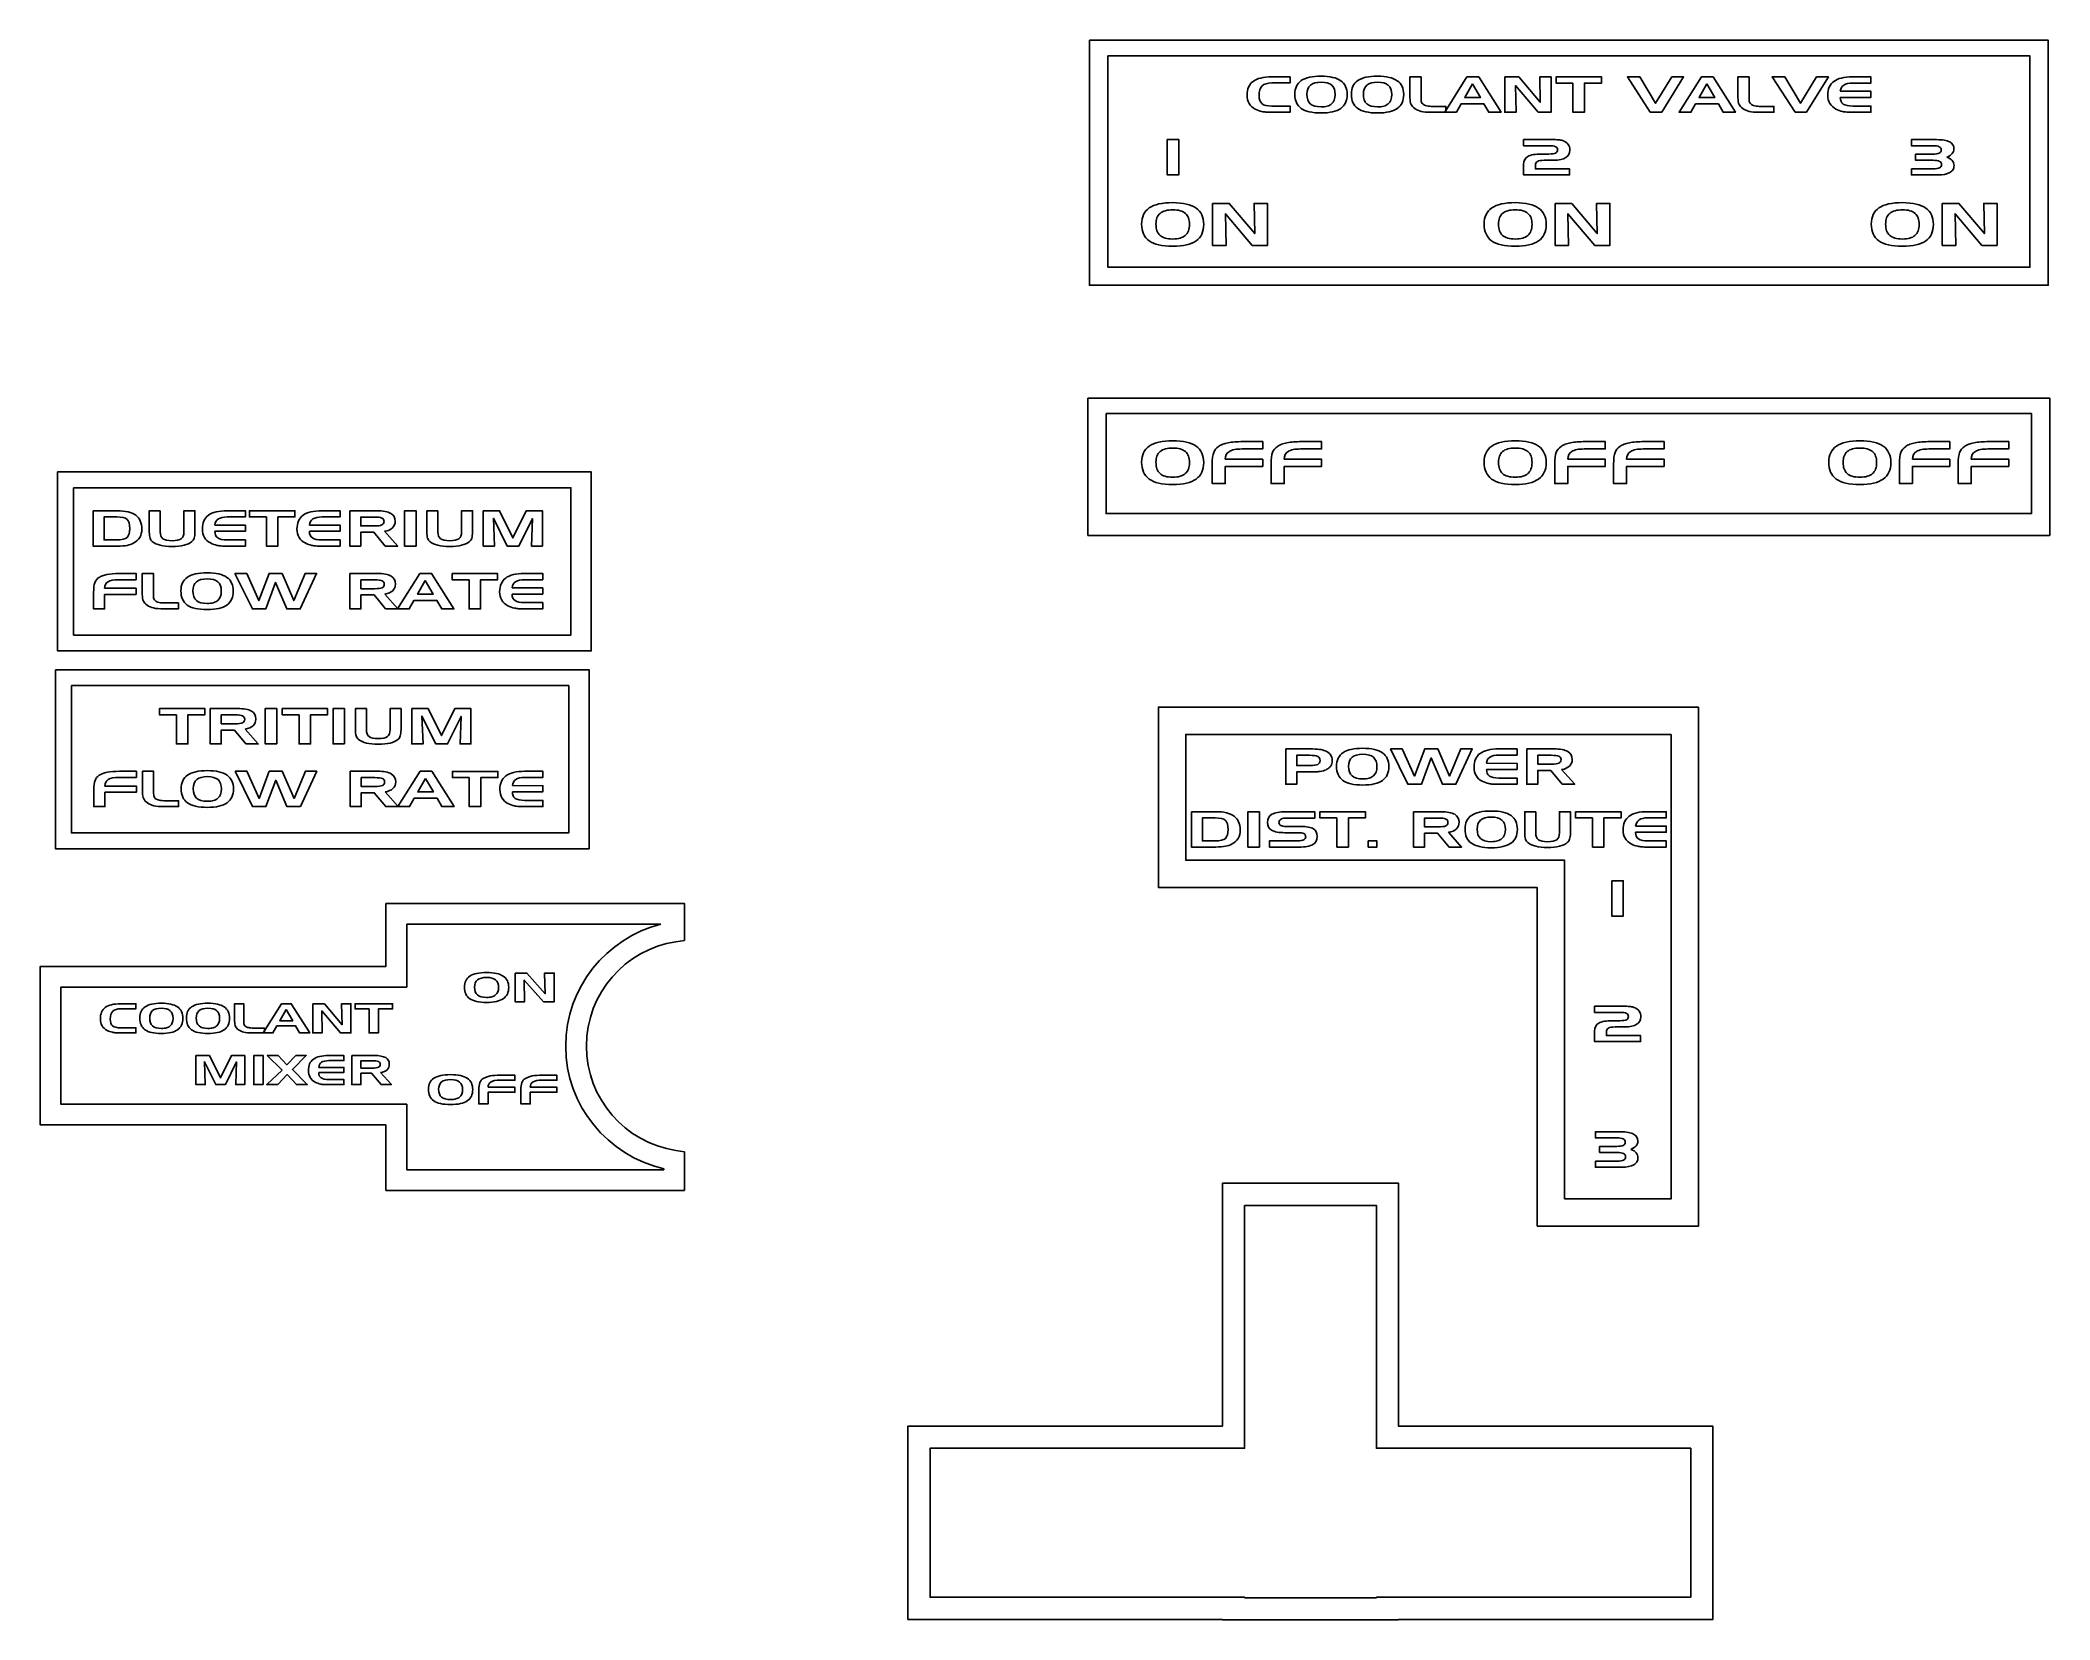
# Model space of a CAD drawing. Extents: x 17 to 557, y 291 to 716.
import ezdxf

# ---------------------------------------------------------------- set-up
doc = ezdxf.new("R2010")
doc.units = 0
doc.layers.add('Layer_1', color=7, linetype='CONTINUOUS')

msp = doc.modelspace()

# ---------------------------------------------------------------- linework, layer by layer
at = {"layer": 'Layer_1', "color": 7}
for points in [[(298.647168, 715.64146), (556.210472, 715.64146), (556.210472, 649.816429), (298.647168, 649.816429), (298.647168, 715.64146)], [(303.587112, 711.41802), (551.270656, 711.41802), (551.270656, 654.6113), (303.587112, 654.6113), (303.587112, 711.41802)], [(347.612336, 705.782684), (352.546088, 705.782684), (352.546088, 704.149076), (347.678208, 704.149084)], [(360.859032, 704.340116), (360.859032, 704.340116)], [(376.03576, 704.340116), (376.03576, 704.340116)], [(384.737352, 700.13094), (384.737352, 705.782692), (387.708144, 705.782692), (387.708144, 700.196812)], [(400.045816, 705.782692), (403.201048, 705.782692), (409.20192, 696.28406), (405.914944, 696.28406), (404.61728, 698.53686), (398.478088, 698.53686), (397.226528, 696.28406), (394.077888, 696.28406), (400.045816, 705.782692)], [(401.501576, 703.879012), (399.446392, 700.236332), (403.648976, 700.236332), (401.501576, 703.879012)], [(410.209744, 705.782692), (413.964408, 705.782692), (419.728136, 698.958436), (419.589808, 705.782692), (422.626472, 705.782692), (422.626472, 696.28406), (419.187992, 696.28406), (413.114664, 703.464028), (413.246408, 696.28406), (410.209744, 696.28406), (410.209744, 705.782692)], [(428.53512, 704.109564), (423.983416, 704.109564), (423.983416, 705.762932), (436.195936, 705.762932), (436.195936, 704.109564), (431.60472, 704.109564), (431.60472, 696.28406), (428.53512, 696.28406), (428.53512, 704.109564)], [(449.27796, 696.28406), (443.132176, 705.782692), (446.511368, 705.782692), (450.733712, 698.70154), (455.094384, 705.782692), (458.249616, 705.782692), (452.354144, 696.28406), (449.27796, 696.28406)], [(463.018688, 705.782692), (466.17392, 705.782692), (472.174784, 696.28406), (468.887816, 696.28406), (467.590152, 698.53686), (461.450952, 698.53686), (460.1994, 696.28406), (457.05076, 696.28406), (463.018688, 705.782692)], [(464.47444, 703.879012), (462.419264, 700.236332), (466.621848, 700.236332), (464.47444, 703.879012)], [(472.846688, 700.13094), (472.846688, 705.782692), (475.817472, 705.782692), (475.817472, 700.196812)], [(488.168328, 696.28406), (482.022544, 705.782692), (485.401736, 705.782692), (489.62408, 698.70154), (493.984752, 705.782692), (497.139984, 705.782692), (491.244512, 696.28406), (488.168328, 696.28406)], [(500.34132, 701.922636), (508.555464, 701.909436), (508.555464, 700.262652), (500.328152, 700.262652)], [(503.621712, 705.782652), (508.555464, 705.782652), (508.555464, 704.1227), (503.687584, 704.12274)], [(347.678208, 697.94402), (352.546088, 697.94402), (352.546088, 696.28406), (347.533288, 696.28406)], [(353.8174, 701.125596), (353.8174, 701.125596)], [(368.994128, 701.125596), (368.994128, 701.125596)], [(390.92924, 697.858388), (394.413832, 697.858388), (394.413832, 696.28406), (390.659168, 696.28406)], [(479.038576, 697.858388), (482.523168, 697.858388), (482.523168, 696.28406), (478.768504, 696.28406)], [(503.687584, 697.943988), (508.555464, 697.943988), (508.555464, 696.284028), (503.542664, 696.284028)], [(319.53144, 688.91966), (322.64056, 688.91966), (322.64056, 679.421036), (319.53144, 679.421036), (319.53144, 688.91966)], [(422.040216, 687.28606), (415.281832, 687.28606), (415.281832, 688.91966), (423.344464, 688.91966)], [(525.174776, 687.28606), (519.450568, 687.28606), (519.450568, 688.91966), (526.208952, 688.91966)], [(418.456824, 681.996596), (418.456824, 681.054636), (427.606336, 681.054636), (427.606336, 679.421036), (415.281832, 679.421036), (415.281832, 682.266668)], [(420.143128, 685.046436), (422.0468, 685.046436)], [(423.436688, 683.360132), (420.768904, 683.360132)], [(519.450568, 681.054636), (525.253824, 681.054636)], [(526.505376, 679.421036), (519.450568, 679.421036), (519.450568, 681.054636)], [(525.253824, 683.373308), (520.557208, 683.373308), (520.557208, 685.006916), (525.174776, 685.006916)], [(321.02092, 670.062436), (321.02092, 670.062436)], [(331.739672, 671.773372), (336.1928, 671.773372), (343.028736, 663.67962), (342.864672, 671.773372), (346.466232, 671.773372), (346.466232, 660.507748), (342.388112, 660.507748), (335.184984, 669.023372), (335.341232, 660.507748), (331.739672, 660.507748), (331.739672, 671.773372)], [(413.02092, 670.062436), (413.02092, 670.062436)], [(423.739672, 671.773372), (428.1928, 671.773372), (435.028736, 663.67962), (434.864672, 671.773372), (438.466232, 671.773372), (438.466232, 660.507748), (434.388112, 660.507748), (427.184984, 669.023372), (427.341232, 660.507748), (423.739672, 660.507748), (423.739672, 671.773372)], [(517.020944, 670.062436), (517.020944, 670.062436)], [(527.739696, 671.773372), (532.192824, 671.773372), (539.02876, 663.67962), (538.864696, 671.773372), (542.466256, 671.773372), (542.466256, 660.507748), (538.388136, 660.507748), (531.185008, 669.023372), (531.341256, 660.507748), (527.739696, 660.507748), (527.739696, 671.773372)], [(312.66936, 666.249932), (312.66936, 666.249932)], [(404.66936, 666.249932), (404.66936, 666.249932)], [(508.669384, 666.249932), (508.669384, 666.249932)], [(298.245216, 619.471988), (556.612456, 619.471988), (556.612456, 582.557315), (298.245216, 582.557315), (298.245216, 619.471988)], [(303.131376, 615.30234), (551.726392, 615.30234), (551.726392, 588.441296), (303.131376, 588.441296), (303.131376, 615.30234)], [(321.02092, 606.062444), (321.02092, 606.062444)], [(339.841232, 607.77338), (345.184984, 607.77338), (345.184984, 605.804636), (339.552176, 605.804636)], [(355.653736, 607.77338), (360.997488, 607.77338), (360.997488, 605.804636), (355.364672, 605.804636)], [(413.02092, 606.062444), (413.02092, 606.062444)], [(431.841232, 607.77338), (437.184984, 607.77338), (437.184984, 605.804636), (431.552176, 605.804636)], [(447.653736, 607.77338), (452.997488, 607.77338), (452.997488, 605.804636), (447.364672, 605.804636)], [(505.592384, 606.062444), (505.592384, 606.062444)], [(524.412696, 607.77338), (529.756448, 607.77338), (529.756448, 605.804636), (524.123632, 605.804636)], [(540.225192, 607.77338), (545.568944, 607.77338), (545.568944, 605.804636), (539.936136, 605.804636)], [(21.455008, 599.626412), (164.83124, 599.626412), (164.83124, 551.545785), (21.455008, 551.545785), (21.455008, 599.626412)], [(312.66936, 602.249948), (312.66936, 602.249948)], [(335.138112, 603.062444), (345.184984, 603.062444), (345.184984, 601.117132), (335.138112, 601.117132), (335.138112, 596.507756), (331.630296, 596.507756), (331.630296, 601.679636)], [(350.950608, 603.062444), (360.997488, 603.062444), (360.997488, 601.117132), (350.950608, 601.117132), (350.950608, 596.507756), (347.4428, 596.507756), (347.4428, 601.679636)], [(404.66936, 602.249948), (404.66936, 602.249948)], [(427.138112, 603.062444), (437.184984, 603.062444), (437.184984, 601.117132), (427.138112, 601.117132), (427.138112, 596.507756), (423.630296, 596.507756), (423.630296, 601.679636)], [(442.950608, 603.062444), (452.997488, 603.062444), (452.997488, 601.117132), (442.950608, 601.117132), (442.950608, 596.507756), (439.4428, 596.507756), (439.4428, 601.679636)], [(497.240824, 602.249948), (497.240824, 602.249948)], [(519.709568, 603.062444), (529.756448, 603.062444), (529.756448, 601.117132), (519.709568, 601.117132), (519.709568, 596.507756), (516.20176, 596.507756), (516.20176, 601.679636)], [(535.522072, 603.062444), (545.568944, 603.062444), (545.568944, 601.117132), (535.522072, 601.117132), (535.522072, 596.507756), (532.014256, 596.507756), (532.014256, 601.679636)], [(25.772244, 595.370676), (159.371196, 595.370676), (159.371196, 555.80152), (25.772244, 555.80152), (25.772244, 595.370676)], [(31.002999, 589.211268), (37.464965, 589.211268)], [(37.550598, 579.712636), (31.002999, 579.712636), (31.002999, 589.211268)], [(46.113855, 583.4673), (46.113855, 589.211268), (49.058298, 589.211268)], [(49.058298, 589.211268), (49.058298, 583.519996)], [(55.408282, 583.519996), (55.408282, 589.211268), (58.365899, 589.211268), (58.365899, 583.4673)], [(67.001614, 589.211228), (71.935368, 589.211228), (71.935368, 587.551276), (67.067486, 587.551316)], [(77.573943, 587.53814), (73.022242, 587.53814), (73.022242, 589.191508), (85.234768, 589.191508), (85.234768, 587.53814), (80.643544, 587.53814), (80.643544, 579.712636), (77.573943, 579.712636), (77.573943, 587.53814)], [(92.427904, 589.211228), (97.361656, 589.211228), (97.361656, 587.551276), (92.493776, 587.551316)], [(99.930632, 589.211268), (107.242336, 589.211268)], [(109.310688, 583.678084), (112.828216, 579.712636), (109.481952, 579.712636), (106.392592, 583.434364), (102.888248, 583.434364), (102.888248, 579.712636), (99.930632, 579.712636), (99.930632, 589.211268)], [(117.781728, 579.712636), (114.685784, 579.712636), (114.685784, 589.211268), (117.781728, 589.211268), (117.781728, 579.712636)], [(120.680032, 583.4673), (120.680032, 589.211268), (123.624504, 589.211268)], [(123.624504, 589.211268), (123.624504, 583.519996)], [(129.974488, 583.519996), (129.974488, 589.211268), (132.932104, 589.211268), (132.932104, 583.4673)], [(135.817272, 589.211268), (140.177944, 589.211268), (143.781096, 581.925916), (147.35132, 589.211268), (151.68564, 589.211268), (151.68564, 579.712636), (148.800488, 579.712636), (149.044208, 587.10998), (145.414704, 579.712636), (142.279232, 579.712636), (138.557512, 587.18902), (138.84076, 579.712636), (135.817272, 579.712636), (135.817272, 589.211268)], [(37.399094, 587.551316), (33.960616, 587.551316), (33.960616, 581.372596), (37.405681, 581.372596)], [(37.399094, 587.551316), (37.399094, 587.551316)], [(63.721229, 585.351212), (71.935368, 585.338012), (71.935368, 583.691228), (63.708054, 583.691228)], [(89.14752, 585.351212), (97.361656, 585.338012), (97.361656, 583.691228), (89.134344, 583.691228)], [(106.530928, 587.505204), (102.888248, 587.505204), (102.888248, 585.120668), (106.530928, 585.120668)], [(106.530928, 587.505204), (106.530928, 587.505204)], [(67.067486, 581.372564), (71.935368, 581.372564), (71.935368, 579.712604), (66.92257, 579.712604)], [(92.493776, 581.372564), (97.361656, 581.372564), (97.361656, 579.712604), (92.348856, 579.712604)], [(38.07098, 572.348236), (42.57657, 572.348236), (42.57657, 570.688284), (37.827256, 570.688284)], [(44.236526, 566.696492), (44.236526, 572.348236), (47.207317, 572.348236), (47.207317, 566.762364)], [(69.076561, 572.348236), (72.264727, 572.348236), (75.531939, 565.049708), (78.278769, 572.348236), (81.776528, 572.348236), (84.93176, 565.049708), (87.968424, 572.348236), (91.031432, 572.348236), (86.657584, 562.849612), (83.02808, 562.849612), (80.024352, 569.930764), (77.389507, 562.849612), (73.786352, 562.849612), (69.076561, 572.348236)], [(100.00968, 572.348236), (107.321384, 572.348236)], [(109.389736, 566.81506), (112.907264, 562.849612), (109.561008, 562.849612), (106.471648, 566.571332), (102.967296, 566.571332), (102.967296, 562.849612), (100.00968, 562.849612), (100.00968, 572.348236)], [(118.776384, 572.348236), (121.931616, 572.348236), (127.932488, 562.849612), (124.645512, 562.849612), (123.347848, 565.102404), (117.208648, 565.102404), (115.957096, 562.849612), (112.808456, 562.849612), (118.776384, 572.348236)], [(132.009912, 570.675108), (127.458208, 570.675108), (127.458208, 572.328476), (139.670736, 572.328476), (139.670736, 570.675108), (135.079512, 570.675108), (135.079512, 562.849612), (132.009912, 562.849612), (132.009912, 570.675108)], [(146.863872, 572.348212), (151.797624, 572.348212), (151.797624, 570.68826), (146.929744, 570.688284)], [(34.105533, 568.376204), (42.57657, 568.376204), (42.57657, 566.736012), (34.105533, 566.736012), (34.105533, 562.849612), (31.147916, 562.849612), (31.147916, 567.210284)], [(54.604654, 567.691148), (54.604654, 567.691148)], [(61.646286, 570.90566), (61.646286, 570.90566)], [(106.609976, 570.642172), (102.967296, 570.642172), (102.967296, 568.257636), (106.609976, 568.257636)], [(106.609976, 570.642172), (106.609976, 570.642172)], [(120.232144, 570.444564), (118.17696, 566.801884), (122.379544, 566.801884), (120.232144, 570.444564)], [(143.583488, 568.488188), (151.797624, 568.474988), (151.797624, 566.828204), (143.570312, 566.828204)], [(50.428419, 564.423932), (53.913006, 564.423932), (53.913006, 562.849612), (50.158347, 562.849612)], [(146.929744, 564.50954), (151.797624, 564.50954), (151.797624, 562.849588), (146.784824, 562.849588)], [(20.88357, 546.48354), (164.259802, 546.48354), (164.259802, 498.402913), (20.88357, 498.402913), (20.88357, 546.48354)], [(25.200806, 542.227804), (158.799758, 542.227804), (158.799758, 502.658648), (25.200806, 502.658648), (25.200806, 542.227804)], [(53.39427, 534.395268), (48.84257, 534.395268), (48.84257, 536.048636), (61.055092, 536.048636), (61.055092, 534.395268), (56.463869, 534.395268), (56.463869, 526.569772), (53.39427, 526.569772), (53.39427, 534.395268)], [(62.497671, 536.068396), (69.809376, 536.068396)], [(71.877732, 530.535212), (75.395254, 526.569772), (72.048997, 526.569772), (68.959637, 530.291492), (65.455289, 530.291492), (65.455289, 526.569772), (62.497671, 526.569772), (62.497671, 536.068396)], [(80.348768, 526.569772), (77.252821, 526.569772), (77.252821, 536.068396), (80.348768, 536.068396), (80.348768, 526.569772)], [(86.356224, 534.395268), (81.80452, 534.395268), (81.80452, 536.048636), (94.017048, 536.048636), (94.017048, 534.395268), (89.425824, 534.395268), (89.425824, 526.569772), (86.356224, 526.569772), (86.356224, 534.395268)], [(98.58192, 526.569772), (95.485976, 526.569772), (95.485976, 536.068396), (98.58192, 536.068396), (98.58192, 526.569772)], [(101.480232, 530.324428), (101.480232, 536.068396), (104.424696, 536.068396)], [(104.424696, 536.068396), (104.424696, 530.377124)], [(110.77468, 530.377124), (110.77468, 536.068396), (113.732296, 536.068396), (113.732296, 530.324428)], [(116.617456, 536.068396), (120.978128, 536.068396), (124.581288, 528.783044), (128.151504, 536.068396), (132.485832, 536.068396), (132.485832, 526.569772), (129.600672, 526.569772), (129.8444, 533.967108), (126.214896, 526.569772), (123.079424, 526.569772), (119.357696, 534.046148), (119.640944, 526.569772), (116.617456, 526.569772), (116.617456, 536.068396)], [(462.275, 536.439764), (462.275, 532.764764), (462.275, 400.689764), (462.275, 397.014764), (458.6, 397.014764), (422.6, 397.014764), (418.925, 397.014764), (418.925, 400.689764), (418.925, 487.964764), (320.825, 487.964764), (317.15, 487.964764), (317.15, 491.639764), (317.15, 532.764764), (317.15, 536.439764), (320.825, 536.439764), (458.6, 536.439764), (462.275, 536.439764), (462.275, 536.439764)], [(69.097966, 534.362332), (65.455289, 534.362332), (65.455289, 531.977796), (69.097966, 531.977796)], [(69.097966, 534.362332), (69.097966, 534.362332)], [(454.925, 529.089764), (324.5, 529.089764), (324.5, 495.314764), (422.6, 495.314764), (426.275, 495.314764), (426.275, 491.639764), (426.275, 404.364764), (454.925, 404.364764), (454.925, 529.089764), (454.925, 529.089764)], [(351.355568, 525.211268), (357.791184, 525.211268)], [(357.916336, 519.032548), (354.313184, 519.032548), (354.313184, 515.712636), (351.355568, 515.712636), (351.355568, 525.211268)], [(372.065472, 523.768692), (372.065472, 523.768692)], [(379.495744, 525.211268), (382.683912, 525.211268), (385.95112, 517.91274), (388.697952, 525.211268), (392.195712, 525.211268), (395.350944, 517.91274), (398.387608, 525.211268), (401.450616, 525.211268), (397.076768, 515.712636), (393.447264, 515.712636), (390.443536, 522.793796), (387.808688, 515.712636), (384.205536, 515.712636), (379.495744, 525.211268)], [(408.591056, 525.211228), (413.524816, 525.211228), (413.524816, 523.551276), (408.656928, 523.551316)], [(416.093784, 525.211268), (423.405488, 525.211268)], [(425.473848, 519.678084), (428.991368, 515.712636), (425.645112, 515.712636), (422.555752, 519.434364), (419.0514, 519.434364), (419.0514, 515.712636), (416.093784, 515.712636), (416.093784, 525.211268)], [(38.131911, 519.205364), (42.637502, 519.205364), (42.637502, 517.545412), (37.888188, 517.545412)], [(44.297457, 513.55362), (44.297457, 519.205364), (47.268249, 519.205364), (47.268249, 513.619492)], [(69.137492, 519.205364), (72.325658, 519.205364), (75.59287, 511.906836), (78.3397, 519.205364), (81.837464, 519.205364), (84.992696, 511.906836), (88.029352, 519.205364), (91.092368, 519.205364), (86.71852, 509.70674), (83.089016, 509.70674), (80.085288, 516.787892), (77.450438, 509.70674), (73.847283, 509.70674), (69.137492, 519.205364)], [(100.070608, 519.205364), (107.382312, 519.205364)], [(109.450672, 513.672188), (112.968192, 509.70674), (109.621936, 509.70674), (106.532576, 513.42846), (103.028224, 513.42846), (103.028224, 509.70674), (100.070608, 509.70674), (100.070608, 519.205364)], [(118.83732, 519.205364), (121.992552, 519.205364), (127.993416, 509.70674), (124.70644, 509.70674), (123.408776, 511.959532), (117.269584, 511.959532), (116.018032, 509.70674), (112.869384, 509.70674), (118.83732, 519.205364)], [(132.07084, 517.532236), (127.519144, 517.532236), (127.519144, 519.185604), (139.731664, 519.185604), (139.731664, 517.532236), (135.14044, 517.532236), (135.14044, 509.70674), (132.07084, 509.70674), (132.07084, 517.532236)], [(146.924808, 519.20534), (151.85856, 519.20534), (151.85856, 517.545388), (146.990672, 517.545412)], [(357.751664, 523.505204), (354.313184, 523.505204), (354.313184, 520.718852), (357.942688, 520.718852)], [(357.751664, 523.505204), (357.751664, 523.505204)], [(365.02384, 520.554172), (365.02384, 520.554172)], [(405.310672, 521.351212), (413.524816, 521.338012), (413.524816, 519.691228), (405.297496, 519.691228)], [(422.69408, 523.505204), (419.0514, 523.505204), (419.0514, 521.120668), (422.69408, 521.120668)], [(422.69408, 523.505204), (422.69408, 523.505204)], [(34.166464, 515.233332), (42.637502, 515.233332), (42.637502, 513.59314), (34.166464, 513.59314), (34.166464, 509.70674), (31.208847, 509.70674), (31.208847, 514.067412)], [(54.665586, 514.548276), (54.665586, 514.548276)], [(61.707218, 517.762788), (61.707218, 517.762788)], [(106.670904, 517.4993), (103.028224, 517.4993), (103.028224, 515.114764), (106.670904, 515.114764)], [(106.670904, 517.4993), (106.670904, 517.4993)], [(120.293072, 517.301692), (118.237888, 513.659012), (122.440472, 513.659012), (120.293072, 517.301692)], [(143.644416, 515.345316), (151.85856, 515.332116), (151.85856, 513.68534), (143.631248, 513.68534)], [(408.656928, 517.372564), (413.524816, 517.372564), (413.524816, 515.712604), (408.512016, 515.712604)], [(50.48935, 511.28106), (53.973938, 511.28106), (53.973938, 509.70674), (50.219278, 509.70674)], [(146.990672, 511.366668), (151.85856, 511.366668), (151.85856, 509.706716), (146.84576, 509.706716)], [(326.034672, 508.348236), (332.49664, 508.348236)], [(332.582272, 498.849612), (326.034672, 498.849612), (326.034672, 508.348236)], [(344.307344, 498.849612), (341.2114, 498.849612), (341.2114, 508.348236), (344.307344, 508.348236), (344.307344, 498.849612)], [(351.40168, 508.348236), (359.17448, 508.348236), (359.17448, 506.642172)], [(365.122648, 506.675108), (360.570952, 506.675108), (360.570952, 508.328476), (372.783472, 508.328476), (372.783472, 506.675108), (368.192248, 506.675108), (368.192248, 498.849612), (365.122648, 498.849612), (365.122648, 506.675108)], [(385.713992, 508.348236), (393.025696, 508.348236)], [(395.094048, 502.81506), (398.611568, 498.849612), (395.265312, 498.849612), (392.175952, 502.571332), (388.671608, 502.571332), (388.671608, 498.849612), (385.713992, 498.849612), (385.713992, 508.348236)], [(415.579968, 502.604268), (415.579968, 508.348236), (418.52444, 508.348236)], [(418.52444, 508.348236), (418.52444, 502.656964)], [(424.874424, 502.656964), (424.874424, 508.348236), (427.83204, 508.348236), (427.83204, 502.604268)], [(433.7868, 506.675108), (429.235104, 506.675108), (429.235104, 508.328476), (441.447624, 508.328476), (441.447624, 506.675108), (436.8564, 506.675108), (436.8564, 498.849612), (433.7868, 498.849612), (433.7868, 506.675108)], [(448.64076, 508.348212), (453.574512, 508.348212), (453.574512, 506.68826), (448.706632, 506.688284)], [(332.430768, 506.688284), (328.992288, 506.688284), (328.992288, 500.509564), (332.437352, 500.509564)], [(332.430768, 506.688284), (332.430768, 506.688284)], [(354.655712, 502.70966), (351.157952, 502.70966)], [(351.414848, 504.382796), (355.340776, 504.382796)], [(359.17448, 506.642172), (351.8496, 506.642172)], [(392.31428, 506.642172), (388.671608, 506.642172), (388.671608, 504.257636), (392.31428, 504.257636)], [(392.31428, 506.642172), (392.31428, 506.642172)], [(399.540352, 503.691148), (399.540352, 503.691148)], [(406.581984, 506.90566), (406.581984, 506.90566)], [(445.360376, 504.488188), (453.574512, 504.474988), (453.574512, 502.828204), (445.3472, 502.828204)], [(354.925784, 498.849612), (347.027832, 498.849612), (347.027832, 500.535916), (354.444928, 500.535916)], [(373.5344, 500.509564), (375.886, 500.509564), (375.886, 498.849612), (373.5344, 498.849612), (373.5344, 500.509564)], [(448.706632, 500.50954), (453.574512, 500.50954), (453.574512, 498.849588), (448.561712, 498.849588)], [(438.942456, 489.782676), (442.051576, 489.782676), (442.051576, 480.284052), (438.942456, 480.284052), (438.942456, 489.782676)], [(109.686184, 483.695732), (109.686184, 480.913508), (109.686184, 466.7757), (19.583397, 466.7757), (16.801173, 466.7757), (16.801173, 463.993476), (16.801173, 426.959004), (16.801173, 424.17678), (19.583397, 424.17678), (109.686184, 424.17678), (109.686184, 409.358868), (109.686184, 406.576652), (112.468408, 406.576652), (187.073184, 406.576652), (189.855408, 406.576652), (189.855408, 409.358868), (189.855408, 414.572964), (189.855408, 416.963612), (187.505976, 417.334572)], [(187.505976, 473.411812), (189.855408, 473.782772), (189.855408, 476.15282), (189.855408, 480.913508), (189.855408, 483.695732), (187.073184, 483.695732), (112.468408, 483.695732), (109.686184, 483.695732), (109.686184, 483.695732)], [(184.29096, 412.42962), (184.29096, 412.141092), (115.250632, 412.141092), (115.250632, 426.959004), (115.250632, 429.741228), (112.468408, 429.741228), (22.365621, 429.741228), (22.365621, 461.211252), (112.468408, 461.211252), (115.250632, 461.211252), (115.250632, 463.993476), (115.250632, 478.131284), (115.250632, 478.131284)], [(115.250632, 478.131284), (183.54904, 478.131284)], [(144.364194, 464.993115), (147.544787, 464.993115), (152.427265, 459.440428), (152.310089, 464.993115), (154.882462, 464.993115), (154.882462, 457.264367), (151.969712, 457.264367), (146.824966, 463.106487), (146.936567, 457.264367), (144.364194, 457.264367), (144.364194, 464.993115)], [(130.743465, 461.203779), (130.743465, 461.203779)], [(136.708466, 463.819333), (136.708466, 463.819333)], [(38.432445, 456.739172), (42.499645, 456.739172), (42.499645, 455.392492), (38.486746, 455.392508)], [(49.352523, 455.54998), (49.352523, 455.54998)], [(61.863643, 455.54998), (61.863643, 455.54998)], [(69.036903, 452.0801), (69.036903, 456.739188), (71.485912, 456.739188), (71.485912, 452.134404)], [(81.656624, 456.739188), (84.25768, 456.739188), (89.204568, 448.908884), (86.494912, 448.908884), (85.425168, 450.765996), (80.364248, 450.765996), (79.332511, 448.908884), (76.736889, 448.908884), (81.656624, 456.739188)], [(82.856696, 455.169868), (81.16248, 452.166988), (84.626928, 452.166988), (82.856696, 455.169868)], [(90.035384, 456.739188), (93.130584, 456.739188), (97.881984, 451.113532), (97.767952, 456.739188), (100.271264, 456.739188), (100.271264, 448.908884), (97.436712, 448.908884), (92.430088, 454.827772), (92.538696, 448.908884), (90.035384, 448.908884), (90.035384, 456.739188)], [(105.142128, 455.359924), (101.38988, 455.359924), (101.38988, 456.7229), (111.457416, 456.7229), (111.457416, 455.359924), (107.672592, 455.359924), (107.672592, 448.908884), (105.142128, 448.908884), (105.142128, 455.359924)], [(441.103032, 454.423012), (434.344648, 454.423012), (434.344648, 456.05662), (442.40728, 456.05662)], [(38.486746, 450.277284), (42.499645, 450.277284), (42.499645, 448.908884), (38.367282, 448.908884)], [(43.547668, 452.90006), (43.547668, 452.90006)], [(56.058788, 452.90006), (56.058788, 452.90006)], [(74.141266, 450.206692), (77.013828, 450.206692), (77.013828, 448.908884), (73.91863, 448.908884)], [(437.51964, 449.133564), (437.51964, 448.191604), (446.669152, 448.191604), (446.669152, 446.558004), (434.344648, 446.558004), (434.344648, 449.403628)], [(439.205944, 452.183396), (441.109616, 452.183396)], [(442.499504, 450.4971), (439.83172, 450.4971)], [(58.648981, 442.837948), (62.243755, 442.837948), (65.214061, 436.832172), (68.157214, 442.837948), (71.730269, 442.837948), (71.730269, 435.007636), (69.351853, 435.007636), (69.552769, 441.105724), (66.560743, 435.007636), (63.975981, 435.007636), (60.907933, 441.170884), (61.14143, 435.007636), (58.648981, 435.007636), (58.648981, 442.837948)], [(76.709738, 435.007636), (74.157556, 435.007636), (74.157556, 442.837948), (76.709738, 442.837948), (76.709738, 435.007636)], [(81.754368, 438.922788), (77.801202, 442.837948), (80.690056, 442.837948), (83.068472, 440.356356), (85.463176, 442.837948), (88.276008, 442.837948), (84.534616, 439.036828), (88.542088, 435.007636), (85.62608, 435.007636), (83.17164, 437.73358), (80.592312, 435.007636), (77.670878, 435.007636), (81.754368, 438.922788)], [(94.319792, 442.837908), (98.386992, 442.837908), (98.386992, 441.4695), (94.374088, 441.46954)], [(100.50476, 442.837948), (106.532248, 442.837948)], [(108.237328, 438.276604), (111.13704, 435.007636), (108.378512, 435.007636), (105.83176, 438.075684), (102.942904, 438.075684), (102.942904, 435.007636), (100.50476, 435.007636), (100.50476, 442.837948)], [(91.61556, 439.655868), (98.386992, 439.644988), (98.386992, 438.287444), (91.604704, 438.287444)], [(105.945792, 441.431532), (102.942904, 441.431532), (102.942904, 439.465812), (105.945792, 439.465812)], [(105.945792, 441.431532), (105.945792, 441.431532)], [(140.486113, 437.55126), (144.302818, 437.55126), (144.302818, 436.200603), (140.279653, 436.200603)], [(151.779986, 437.55126), (155.5967, 437.55126), (155.5967, 436.200603), (151.573527, 436.200603)], [(94.374088, 436.37602), (98.386992, 436.37602), (98.386992, 435.00762), (94.254624, 435.00762)], [(121.078943, 433.761924), (121.078943, 433.761924)], [(127.043936, 436.377478), (127.043936, 436.377478)], [(137.12696, 434.319339), (144.302818, 434.319339), (144.302818, 432.984763), (137.12696, 432.984763), (137.12696, 429.822513), (134.621554, 429.822513), (134.621554, 433.370666)], [(148.420842, 434.319339), (155.5967, 434.319339), (155.5967, 432.984763), (148.420842, 432.984763), (148.420842, 429.822513), (145.915428, 429.822513), (145.915428, 433.370666)], [(440.27964, 420.696956), (434.555432, 420.696956), (434.555432, 422.330564), (441.313816, 422.330564)], [(440.358688, 416.784204), (435.662072, 416.784204), (435.662072, 418.417812), (440.27964, 418.417812)], [(434.555432, 414.46554), (440.358688, 414.46554)], [(441.61024, 412.831932), (434.555432, 412.831932), (434.555432, 414.46554)], [(334.35, 408.514764), (334.35, 405.539764), (334.35, 343.239764), (252.875, 343.239764), (249.9, 343.239764), (249.9, 340.264764), (249.9, 294.314764), (249.9, 291.339764), (252.875, 291.339764), (334.35, 291.339764), (334.35, 291.214764), (337.325, 291.214764), (378.7, 291.214764), (381.675, 291.214764), (381.675, 291.339764), (463.125, 291.339764), (466.1, 291.339764), (466.1, 294.314764), (466.1, 340.264764), (466.1, 343.239764), (463.125, 343.239764), (381.675, 343.239764), (381.675, 405.539764), (381.675, 408.514764), (378.7, 408.514764), (337.325, 408.514764), (334.35, 408.514764), (334.35, 408.514764)], [(340.3, 402.564764), (375.725, 402.564764), (375.725, 340.264764), (375.725, 337.314764), (378.7, 337.314764), (460.15, 337.314764), (460.15, 297.289764), (378.7, 297.289764), (375.725, 297.289764), (375.725, 297.164764), (340.3, 297.164764), (340.3, 297.289764), (337.325, 297.289764), (255.85, 297.289764), (255.85, 337.314764), (337.325, 337.314764), (340.3, 337.314764), (340.3, 340.264764), (340.3, 402.564764), (340.3, 402.564764)]]:
    msp.add_lwpolyline(points, dxfattribs=at)
for points in [[(340.97252, 700.862108), (340.97252, 702.522052), (341.512656, 703.75714), (342.592952, 704.567356)], [(342.592952, 704.567356), (343.673232, 705.377564), (345.34636, 705.782676), (347.612336, 705.782684)], [(345.036768, 703.36522), (344.48784, 702.838244), (344.213376, 701.975332), (344.213384, 700.776476)], [(347.678208, 704.149084), (346.457384, 704.149076), (345.576912, 703.887788), (345.036768, 703.36522)], [(353.8174, 701.125596), (353.8174, 702.754804), (354.39268, 703.969028), (355.543224, 704.768276)], [(355.543224, 704.768276), (356.698168, 705.563108), (358.470104, 705.960532), (360.859032, 705.96054)], [(357.987048, 703.543068), (357.367856, 702.99414), (357.058264, 702.183924), (357.058264, 701.11242)], [(360.859032, 704.340116), (359.60308, 704.340108), (358.64576, 704.07442), (357.987048, 703.543068)], [(360.859032, 705.96054), (363.24356, 705.960532), (365.011104, 705.554332), (366.161664, 704.741924)], [(363.731016, 703.5299), (363.10304, 704.070036), (362.145712, 704.340108), (360.859032, 704.340116)], [(364.6598, 701.03338), (364.659792, 702.157572), (364.3502, 702.989748), (363.731016, 703.5299)], [(366.161664, 704.741924), (367.303424, 703.9339), (367.874304, 702.697716), (367.87432, 701.03338)], [(368.994128, 701.125596), (368.994128, 702.754804), (369.5694, 703.969028), (370.719952, 704.768276)], [(370.719952, 704.768276), (371.874896, 705.563108), (373.646824, 705.960532), (376.03576, 705.96054)], [(373.163776, 703.543068), (372.544584, 702.99414), (372.234992, 702.183924), (372.234992, 701.11242)], [(376.03576, 704.340116), (374.779808, 704.340108), (373.82248, 704.07442), (373.163776, 703.543068)], [(376.03576, 705.96054), (378.420288, 705.960532), (380.187832, 705.554332), (381.338392, 704.741924)], [(378.907744, 703.5299), (378.279768, 704.070036), (377.32244, 704.340108), (376.03576, 704.340116)], [(379.836528, 701.03338), (379.83652, 702.157572), (379.526928, 702.989748), (378.907744, 703.5299)], [(381.338392, 704.741924), (382.480144, 703.9339), (383.051032, 702.697716), (383.051048, 701.03338)], [(496.975304, 700.862076), (496.975304, 702.52202), (497.516544, 703.757108), (498.599032, 704.567324)], [(498.599032, 704.567324), (499.681512, 705.377532), (501.355736, 705.782644), (503.621712, 705.782652)], [(501.2734, 703.582596), (500.726664, 703.222492), (500.415976, 702.669172), (500.34132, 701.922636)], [(503.687584, 704.12274), (502.624856, 704.122732), (501.820128, 703.942684), (501.2734, 703.582596)], [(341.525832, 698.632364), (341.156952, 699.262532), (340.97252, 700.005772), (340.97252, 700.862108)], [(343.146264, 697.12062), (342.434856, 697.498284), (341.894712, 698.002196), (341.525832, 698.632364)], [(344.924792, 696.475084), (344.314376, 696.593652), (343.721536, 696.808828), (343.146264, 697.12062)], [(344.213384, 700.776476), (344.213376, 699.744492), (344.470272, 699.015524), (344.984072, 698.589556)], [(346.0446, 696.32358), (345.640584, 696.3543), (345.267312, 696.40482), (344.924792, 696.475084)], [(344.984072, 698.589556), (345.484688, 698.159196), (346.382736, 697.94402), (347.678208, 697.94402)], [(355.51688, 697.311652), (354.383896, 698.119676), (353.8174, 699.390988), (353.8174, 701.125596)], [(360.859032, 696.086452), (358.421792, 696.086452), (356.64108, 696.494852), (355.51688, 697.311652)], [(357.058264, 701.11242), (357.058264, 699.9443), (357.363464, 699.090172), (357.973872, 698.550036)], [(357.973872, 698.550036), (358.575496, 698.001108), (359.537216, 697.726644), (360.859032, 697.726644)], [(360.859032, 697.726644), (361.517736, 697.726644), (362.07984, 697.794724), (362.545336, 697.930844)], [(366.148496, 697.311652), (364.997928, 696.494852), (363.234776, 696.086452), (360.859032, 696.086452)], [(362.545336, 697.930844), (363.006424, 698.058196), (363.392872, 698.260196), (363.704672, 698.53686)], [(363.704672, 698.53686), (364.341416, 699.076996), (364.659792, 699.909172), (364.6598, 701.03338)], [(367.87432, 701.03338), (367.874304, 699.360244), (367.299032, 698.119676), (366.148496, 697.311652)], [(370.693608, 697.311652), (369.560624, 698.119676), (368.994128, 699.390988), (368.994128, 701.125596)], [(376.03576, 696.086452), (373.59852, 696.086452), (371.817808, 696.494852), (370.693608, 697.311652)], [(372.234992, 701.11242), (372.234992, 699.9443), (372.540192, 699.090172), (373.1506, 698.550036)], [(373.1506, 698.550036), (373.752224, 698.001108), (374.713936, 697.726644), (376.03576, 697.726644)], [(376.03576, 697.726644), (376.694464, 697.726644), (377.256568, 697.794724), (377.722064, 697.930844)], [(381.325216, 697.311652), (380.174656, 696.494852), (378.411504, 696.086452), (376.03576, 696.086452)], [(377.722064, 697.930844), (378.183152, 698.058196), (378.5696, 698.260196), (378.8814, 698.53686)], [(378.8814, 698.53686), (379.518144, 699.076996), (379.83652, 699.909172), (379.836528, 701.03338)], [(383.051048, 701.03338), (383.051032, 699.360244), (382.47576, 698.119676), (381.325216, 697.311652)], [(385.046944, 698.378764), (384.840544, 698.791556), (384.737352, 699.375612), (384.737352, 700.13094)], [(386.035008, 697.285308), (385.573912, 697.597092), (385.244552, 697.96158), (385.046944, 698.378764)], [(387.734488, 696.514612), (387.093336, 696.659532), (386.526848, 696.916428), (386.035008, 697.285308)], [(387.708144, 700.196812), (387.708136, 699.621532), (387.747664, 699.226308), (387.826712, 699.011132)], [(390.659168, 696.28406), (389.337352, 696.28406), (388.362456, 696.36094), (387.734488, 696.514612)], [(387.826712, 699.011132), (387.910144, 698.787164), (388.02212, 698.6159), (388.162656, 698.497332)], [(388.162656, 698.497332), (388.30756, 698.378764), (388.47444, 698.279956), (388.663272, 698.200916)], [(388.663272, 698.200916), (388.843312, 698.121876), (389.032144, 698.053804), (389.229768, 697.996716)], [(389.229768, 697.996716), (389.682072, 697.904492), (390.248568, 697.85838), (390.92924, 697.858388)], [(473.15628, 698.378764), (472.94988, 698.791556), (472.84668, 699.375612), (472.846688, 700.13094)], [(474.144344, 697.285308), (473.683248, 697.597092), (473.353888, 697.96158), (473.15628, 698.378764)], [(475.843824, 696.514612), (475.202672, 696.659532), (474.636184, 696.916428), (474.144344, 697.285308)], [(475.817472, 700.196812), (475.817472, 699.621532), (475.856992, 699.226308), (475.936048, 699.011132)], [(478.768504, 696.28406), (477.446688, 696.28406), (476.471792, 696.36094), (475.843824, 696.514612)], [(475.936048, 699.011132), (476.01948, 698.787164), (476.131456, 698.6159), (476.271984, 698.497332)], [(476.271984, 698.497332), (476.416896, 698.378764), (476.583776, 698.279956), (476.772608, 698.200916)], [(476.772608, 698.200916), (476.952648, 698.121876), (477.14148, 698.053804), (477.339104, 697.996716)], [(477.339104, 697.996716), (477.791408, 697.904492), (478.357904, 697.85838), (479.038576, 697.858388)], [(497.53192, 698.632332), (497.16084, 699.2625), (496.975304, 700.00574), (496.975304, 700.862076)], [(499.15564, 697.120588), (498.444232, 697.498252), (497.902992, 698.002164), (497.53192, 698.632332)], [(500.934168, 696.475052), (500.323752, 696.59362), (499.730912, 696.808796), (499.15564, 697.120588)], [(500.328152, 700.262652), (500.328144, 699.428284), (500.589432, 698.835444), (501.112016, 698.484132)], [(502.053976, 696.323548), (501.64996, 696.354268), (501.276688, 696.404788), (500.934168, 696.475052)], [(501.112016, 698.484132), (501.625808, 698.124028), (502.484328, 697.943988), (503.687584, 697.943988)], [(347.533288, 696.28406), (346.944832, 696.28406), (346.4486, 696.29726), (346.0446, 696.32358)], [(503.542664, 696.284028), (502.954208, 696.284028), (502.457976, 696.297228), (502.053976, 696.323548)], [(423.864848, 687.029156), (423.531096, 687.200412), (422.92288, 687.286052), (422.040216, 687.28606)], [(423.344464, 688.91966), (424.02952, 688.919652), (424.554288, 688.89334), (424.918792, 688.84062)], [(423.838504, 685.303332), (424.1898, 685.465812), (424.365464, 685.749052), (424.365472, 686.153068)], [(424.365472, 686.153068), (424.365464, 686.557076), (424.198584, 686.8491), (423.864848, 687.029156)], [(424.918792, 688.84062), (425.278872, 688.8055), (425.608232, 688.724236), (425.906856, 688.596892)], [(425.906856, 688.596892), (426.490904, 688.372924), (426.936632, 688.052348), (427.24404, 687.635172)], [(427.685376, 686.126724), (427.685368, 685.226476), (427.316488, 684.543612), (426.578744, 684.078132)], [(427.24404, 687.635172), (427.538256, 687.213588), (427.685368, 686.710772), (427.685376, 686.126724)], [(526.913776, 687.002812), (526.544888, 687.191636), (525.965224, 687.286052), (525.174776, 687.28606)], [(526.208952, 688.91966), (527.77668, 688.919652), (528.946992, 688.717644), (529.719888, 688.313644)], [(527.467096, 686.1399), (527.467088, 686.526332), (527.282648, 686.813972), (526.913776, 687.002812)], [(526.926952, 685.276988), (527.28704, 685.457028), (527.467088, 685.74466), (527.467096, 686.1399)], [(529.719888, 688.313644), (530.483984, 687.909628), (530.86604, 687.266284), (530.866048, 686.38362)], [(530.866048, 686.38362), (530.86604, 685.935692), (530.712336, 685.536068), (530.404952, 685.184764)], [(415.281832, 682.266668), (415.281832, 683.276692), (415.6562, 683.992492), (416.404936, 684.414068)], [(416.404936, 684.414068), (417.153664, 684.835644), (418.399728, 685.046428), (420.143128, 685.046436)], [(418.983792, 683.05054), (418.632472, 682.826572), (418.456816, 682.47526), (418.456824, 681.996596)], [(420.768904, 683.360132), (419.947704, 683.360132), (419.352664, 683.256932), (418.983792, 683.05054)], [(422.0468, 685.046436), (422.907512, 685.046428), (423.504744, 685.13206), (423.838504, 685.303332)], [(426.578744, 684.078132), (425.840976, 683.59946), (424.793624, 683.360132), (423.436688, 683.360132)], [(525.174776, 685.006916), (525.974008, 685.006908), (526.558064, 685.096932), (526.926952, 685.276988)], [(526.992824, 683.076884), (526.615152, 683.274492), (526.035488, 683.3733), (525.253824, 683.373308)], [(525.253824, 681.054636), (526.053056, 681.054636), (526.637112, 681.149052), (527.006, 681.337884)], [(527.546144, 682.213972), (527.546136, 682.591628), (527.361696, 682.879268), (526.992824, 683.076884)], [(527.006, 681.337884), (527.366088, 681.526716), (527.546136, 681.81874), (527.546144, 682.213972)], [(530.404952, 685.184764), (530.101936, 684.833444), (529.621072, 684.4997), (528.962368, 684.183524)], [(528.962368, 684.183524), (529.629856, 683.941988), (530.115104, 683.64118), (530.418128, 683.281084)], [(530.609152, 680.876788), (530.420312, 680.57378), (530.12828, 680.310292), (529.733064, 680.086332)], [(530.418128, 683.281084), (530.725512, 682.920988), (530.879216, 682.47526), (530.879224, 681.9439)], [(530.879224, 681.9439), (530.879216, 681.531108), (530.789192, 681.175404), (530.609152, 680.876788)], [(529.733064, 680.086332), (528.986512, 679.642804), (527.910616, 679.421036), (526.505376, 679.421036)], [(312.66936, 666.249932), (312.66936, 668.18222), (313.351648, 669.622316), (314.716232, 670.570244)], [(314.716232, 670.570244), (316.086024, 671.51294), (318.187584, 671.984292), (321.02092, 671.984308)], [(321.02092, 670.062436), (319.531336, 670.06242), (318.39592, 669.747316), (317.614672, 669.117116)], [(321.02092, 671.984308), (323.84904, 671.984292), (325.945392, 671.502524), (327.309984, 670.538996)], [(324.427176, 669.101492), (323.682368, 669.742108), (322.546952, 670.06242), (321.02092, 670.062436)], [(327.309984, 670.538996), (328.664136, 669.580652), (329.341216, 668.114508), (329.341232, 666.140556)], [(404.66936, 666.249932), (404.66936, 668.18222), (405.351648, 669.622316), (406.716232, 670.570244)], [(406.716232, 670.570244), (408.086024, 671.51294), (410.187584, 671.984292), (413.02092, 671.984308)], [(413.02092, 670.062436), (411.531336, 670.06242), (410.39592, 669.747316), (409.614672, 669.117116)], [(413.02092, 671.984308), (415.84904, 671.984292), (417.945392, 671.502524), (419.309984, 670.538996)], [(416.427176, 669.101492), (415.682368, 669.742108), (414.546952, 670.06242), (413.02092, 670.062436)], [(419.309984, 670.538996), (420.664136, 669.580652), (421.341216, 668.114508), (421.341232, 666.140556)], [(508.669384, 666.249932), (508.669384, 668.18222), (509.351672, 669.622316), (510.716256, 670.570244)], [(510.716256, 670.570244), (512.086048, 671.51294), (514.187608, 671.984292), (517.020944, 671.984308)], [(517.020944, 670.062436), (515.53136, 670.06242), (514.395944, 669.747316), (513.614696, 669.117116)], [(517.020944, 671.984308), (519.849064, 671.984292), (521.945416, 671.502524), (523.310008, 670.538996)], [(520.4272, 669.101492), (519.682392, 669.742108), (518.546976, 670.06242), (517.020944, 670.062436)], [(523.310008, 670.538996), (524.66416, 669.580652), (525.34124, 668.114508), (525.341256, 666.140556)], [(314.684984, 661.726492), (313.341232, 662.684828), (312.66936, 664.192636), (312.66936, 666.249932)], [(317.614672, 669.117116), (316.880296, 668.466068), (316.513104, 667.505132), (316.513112, 666.234308)], [(316.513112, 666.234308), (316.513104, 664.848884), (316.875088, 663.835868), (317.599048, 663.195244)], [(324.39592, 663.17962), (325.15112, 663.820244), (325.52872, 664.80722), (325.528736, 666.140556)], [(325.528736, 666.140556), (325.52872, 667.473884), (325.161536, 668.46086), (324.427176, 669.101492)], [(329.341232, 666.140556), (329.341216, 664.15618), (328.658928, 662.684828), (327.29436, 661.726492)], [(406.684984, 661.726492), (405.341232, 662.684828), (404.66936, 664.192636), (404.66936, 666.249932)], [(409.614672, 669.117116), (408.880296, 668.466068), (408.513104, 667.505132), (408.513112, 666.234308)], [(408.513112, 666.234308), (408.513104, 664.848884), (408.875088, 663.835868), (409.599048, 663.195244)], [(416.39592, 663.17962), (417.15112, 663.820244), (417.52872, 664.80722), (417.528736, 666.140556)], [(417.528736, 666.140556), (417.52872, 667.473884), (417.161536, 668.46086), (416.427176, 669.101492)], [(421.341232, 666.140556), (421.341216, 664.15618), (420.658928, 662.684828), (419.29436, 661.726492)], [(510.685008, 661.726492), (509.341256, 662.684828), (508.669384, 664.192636), (508.669384, 666.249932)], [(513.614696, 669.117116), (512.88032, 668.466068), (512.513128, 667.505132), (512.513136, 666.234308)], [(512.513136, 666.234308), (512.513128, 664.848884), (512.875112, 663.835868), (513.599072, 663.195244)], [(520.395944, 663.17962), (521.151144, 663.820244), (521.528744, 664.80722), (521.52876, 666.140556)], [(521.52876, 666.140556), (521.528744, 667.473884), (521.16156, 668.46086), (520.4272, 669.101492)], [(525.341256, 666.140556), (525.34124, 664.15618), (524.658952, 662.684828), (523.294384, 661.726492)], [(321.02092, 660.273372), (318.130288, 660.273372), (316.018312, 660.757748), (314.684984, 661.726492)], [(317.599048, 663.195244), (318.312584, 662.544204), (319.453208, 662.218684), (321.02092, 662.218684)], [(321.02092, 662.218684), (321.80216, 662.218684), (322.468832, 662.299412), (323.02092, 662.460868)], [(327.29436, 661.726492), (325.92976, 660.757748), (323.838616, 660.273372), (321.02092, 660.273372)], [(323.02092, 662.460868), (323.567784, 662.611908), (324.02612, 662.851492), (324.39592, 663.17962)], [(413.02092, 660.273372), (410.130288, 660.273372), (408.018312, 660.757748), (406.684984, 661.726492)], [(409.599048, 663.195244), (410.312584, 662.544204), (411.453208, 662.218684), (413.02092, 662.218684)], [(413.02092, 662.218684), (413.80216, 662.218684), (414.468832, 662.299412), (415.02092, 662.460868)], [(419.29436, 661.726492), (417.92976, 660.757748), (415.838616, 660.273372), (413.02092, 660.273372)], [(415.02092, 662.460868), (415.567784, 662.611908), (416.02612, 662.851492), (416.39592, 663.17962)], [(517.020944, 660.273372), (514.13032, 660.273372), (512.018336, 660.757748), (510.685008, 661.726492)], [(513.599072, 663.195244), (514.312608, 662.544204), (515.453232, 662.218684), (517.020944, 662.218684)], [(517.020944, 662.218684), (517.802184, 662.218684), (518.468856, 662.299412), (519.020944, 662.460868)], [(523.294384, 661.726492), (521.929784, 660.757748), (519.83864, 660.273372), (517.020944, 660.273372)], [(519.020944, 662.460868), (519.567808, 662.611908), (520.026144, 662.851492), (520.395944, 663.17962)], [(312.66936, 602.249948), (312.66936, 604.182228), (313.351648, 605.622332), (314.716232, 606.57026)], [(314.716232, 606.57026), (316.086024, 607.512956), (318.187584, 607.984308), (321.02092, 607.984316)], [(317.614672, 605.117132), (316.880296, 604.466084), (316.513104, 603.505148), (316.513112, 602.234316)], [(321.02092, 606.062444), (319.531336, 606.062436), (318.39592, 605.747332), (317.614672, 605.117132)], [(321.02092, 607.984316), (323.84904, 607.984308), (325.945392, 607.50254), (327.309984, 606.539004)], [(324.427176, 605.101508), (323.682368, 605.742124), (322.546952, 606.062436), (321.02092, 606.062444)], [(325.528736, 602.140572), (325.52872, 603.4739), (325.161536, 604.460876), (324.427176, 605.101508)], [(327.309984, 606.539004), (328.664136, 605.580668), (329.341216, 604.114524), (329.341232, 602.140572)], [(331.630296, 601.679636), (331.630296, 603.158796), (331.757904, 604.213476), (332.013112, 604.843692)], [(332.013112, 604.843692), (332.24748, 605.515564), (332.684984, 606.065036), (333.325608, 606.492132)], [(333.325608, 606.492132), (333.64852, 606.695244), (334.028728, 606.882748), (334.466232, 607.054636)], [(334.466232, 607.054636), (334.893312, 607.216076), (335.362064, 607.348892), (335.872488, 607.453068)], [(336.224048, 605.14838), (335.500088, 604.710876), (335.138104, 604.015564), (335.138112, 603.062444)], [(335.872488, 607.453068), (336.961024, 607.666604), (338.283936, 607.773372), (339.841232, 607.77338)], [(339.552176, 605.804636), (338.04696, 605.80462), (336.937584, 605.585876), (336.224048, 605.14838)], [(347.4428, 601.679636), (347.4428, 603.158796), (347.5704, 604.213476), (347.825608, 604.843692)], [(347.825608, 604.843692), (348.059984, 605.515564), (348.49748, 606.065036), (349.138112, 606.492132)], [(349.138112, 606.492132), (349.461024, 606.695244), (349.841232, 606.882748), (350.278736, 607.054636)], [(350.278736, 607.054636), (350.705816, 607.216076), (351.17456, 607.348892), (351.684984, 607.453068)], [(352.036544, 605.14838), (351.312584, 604.710876), (350.950608, 604.015564), (350.950608, 603.062444)], [(351.684984, 607.453068), (352.77352, 607.666604), (354.096432, 607.773372), (355.653736, 607.77338)], [(355.364672, 605.804636), (353.859456, 605.80462), (352.75008, 605.585876), (352.036544, 605.14838)], [(404.66936, 602.249948), (404.66936, 604.182228), (405.351648, 605.622332), (406.716232, 606.57026)], [(406.716232, 606.57026), (408.086024, 607.512956), (410.187584, 607.984308), (413.02092, 607.984316)], [(409.614672, 605.117132), (408.880296, 604.466084), (408.513104, 603.505148), (408.513112, 602.234316)], [(413.02092, 606.062444), (411.531336, 606.062436), (410.39592, 605.747332), (409.614672, 605.117132)], [(413.02092, 607.984316), (415.84904, 607.984308), (417.945392, 607.50254), (419.309984, 606.539004)], [(416.427176, 605.101508), (415.682368, 605.742124), (414.546952, 606.062436), (413.02092, 606.062444)], [(417.528736, 602.140572), (417.52872, 603.4739), (417.161536, 604.460876), (416.427176, 605.101508)], [(419.309984, 606.539004), (420.664136, 605.580668), (421.341216, 604.114524), (421.341232, 602.140572)], [(423.630296, 601.679636), (423.630296, 603.158796), (423.757904, 604.213476), (424.013112, 604.843692)], [(424.013112, 604.843692), (424.24748, 605.515564), (424.684984, 606.065036), (425.325608, 606.492132)], [(425.325608, 606.492132), (425.64852, 606.695244), (426.028728, 606.882748), (426.466232, 607.054636)], [(426.466232, 607.054636), (426.893312, 607.216076), (427.362064, 607.348892), (427.872488, 607.453068)], [(428.224048, 605.14838), (427.500088, 604.710876), (427.138104, 604.015564), (427.138112, 603.062444)], [(427.872488, 607.453068), (428.961024, 607.666604), (430.283936, 607.773372), (431.841232, 607.77338)], [(431.552176, 605.804636), (430.04696, 605.80462), (428.937584, 605.585876), (428.224048, 605.14838)], [(439.4428, 601.679636), (439.4428, 603.158796), (439.5704, 604.213476), (439.825608, 604.843692)], [(439.825608, 604.843692), (440.059984, 605.515564), (440.49748, 606.065036), (441.138112, 606.492132)], [(441.138112, 606.492132), (441.461024, 606.695244), (441.841232, 606.882748), (442.278736, 607.054636)], [(442.278736, 607.054636), (442.705816, 607.216076), (443.17456, 607.348892), (443.684984, 607.453068)], [(444.036544, 605.14838), (443.312584, 604.710876), (442.950608, 604.015564), (442.950608, 603.062444)], [(443.684984, 607.453068), (444.77352, 607.666604), (446.096432, 607.773372), (447.653736, 607.77338)], [(447.364672, 605.804636), (445.859456, 605.80462), (444.75008, 605.585876), (444.036544, 605.14838)], [(497.240824, 602.249948), (497.240816, 604.182228), (497.923112, 605.622332), (499.287696, 606.57026)], [(499.287696, 606.57026), (500.65748, 607.512956), (502.75904, 607.984308), (505.592384, 607.984316)], [(502.186136, 605.117132), (501.451752, 604.466084), (501.084568, 603.505148), (501.084568, 602.234316)], [(505.592384, 606.062444), (504.102792, 606.062436), (502.967376, 605.747332), (502.186136, 605.117132)], [(505.592384, 607.984316), (508.420496, 607.984308), (510.516848, 607.50254), (511.881448, 606.539004)], [(508.998632, 605.101508), (508.253832, 605.742124), (507.118416, 606.062436), (505.592384, 606.062444)], [(510.100192, 602.140572), (510.100184, 603.4739), (509.732992, 604.460876), (508.998632, 605.101508)], [(511.881448, 606.539004), (513.235592, 605.580668), (513.91268, 604.114524), (513.912696, 602.140572)], [(516.20176, 601.679636), (516.20176, 603.158796), (516.32936, 604.213476), (516.584568, 604.843692)], [(516.584568, 604.843692), (516.818944, 605.515564), (517.25644, 606.065036), (517.897072, 606.492132)], [(517.897072, 606.492132), (518.219984, 606.695244), (518.600192, 606.882748), (519.037696, 607.054636)], [(519.037696, 607.054636), (519.464776, 607.216076), (519.93352, 607.348892), (520.443944, 607.453068)], [(520.795504, 605.14838), (520.071544, 604.710876), (519.709568, 604.015564), (519.709568, 603.062444)], [(520.443944, 607.453068), (521.53248, 607.666604), (522.855392, 607.773372), (524.412696, 607.77338)], [(524.123632, 605.804636), (522.618416, 605.80462), (521.50904, 605.585876), (520.795504, 605.14838)], [(532.014256, 601.679636), (532.014256, 603.158796), (532.141864, 604.213476), (532.397072, 604.843692)], [(532.397072, 604.843692), (532.63144, 605.515564), (533.068944, 606.065036), (533.709568, 606.492132)], [(533.709568, 606.492132), (534.03248, 606.695244), (534.412688, 606.882748), (534.850192, 607.054636)], [(534.850192, 607.054636), (535.277272, 607.216076), (535.746024, 607.348892), (536.256448, 607.453068)], [(536.608008, 605.14838), (535.88404, 604.710876), (535.522064, 604.015564), (535.522072, 603.062444)], [(536.256448, 607.453068), (537.344984, 607.666604), (538.667896, 607.773372), (540.225192, 607.77338)], [(539.936136, 605.804636), (538.43092, 605.80462), (537.321544, 605.585876), (536.608008, 605.14838)], [(314.684984, 597.726508), (313.341232, 598.684836), (312.66936, 600.192652), (312.66936, 602.249948)], [(316.513112, 602.234316), (316.513104, 600.8489), (316.875088, 599.835876), (317.599048, 599.19526)], [(317.599048, 599.19526), (318.312584, 598.544212), (319.453208, 598.218692), (321.02092, 598.218692)], [(324.39592, 599.179636), (325.15112, 599.820252), (325.52872, 600.807236), (325.528736, 602.140572)], [(329.341232, 602.140572), (329.341216, 600.156188), (328.658928, 598.684836), (327.29436, 597.726508)], [(406.684984, 597.726508), (405.341232, 598.684836), (404.66936, 600.192652), (404.66936, 602.249948)], [(408.513112, 602.234316), (408.513104, 600.8489), (408.875088, 599.835876), (409.599048, 599.19526)], [(409.599048, 599.19526), (410.312584, 598.544212), (411.453208, 598.218692), (413.02092, 598.218692)], [(416.39592, 599.179636), (417.15112, 599.820252), (417.52872, 600.807236), (417.528736, 602.140572)], [(421.341232, 602.140572), (421.341216, 600.156188), (420.658928, 598.684836), (419.29436, 597.726508)], [(499.256448, 597.726508), (497.912696, 598.684836), (497.240816, 600.192652), (497.240824, 602.249948)], [(501.084568, 602.234316), (501.084568, 600.8489), (501.446544, 599.835876), (502.170504, 599.19526)], [(502.170504, 599.19526), (502.88404, 598.544212), (504.024664, 598.218692), (505.592384, 598.218692)], [(508.967384, 599.179636), (509.722576, 599.820252), (510.100184, 600.807236), (510.100192, 602.140572)], [(513.912696, 602.140572), (513.91268, 600.156188), (513.230384, 598.684836), (511.865824, 597.726508)], [(321.02092, 596.27338), (318.130288, 596.27338), (316.018312, 596.757756), (314.684984, 597.726508)], [(321.02092, 598.218692), (321.80216, 598.218692), (322.468832, 598.29942), (323.02092, 598.460884)], [(327.29436, 597.726508), (325.92976, 596.757756), (323.838616, 596.27338), (321.02092, 596.27338)], [(323.02092, 598.460884), (323.567784, 598.611924), (324.02612, 598.851508), (324.39592, 599.179636)], [(413.02092, 596.27338), (410.130288, 596.27338), (408.018312, 596.757756), (406.684984, 597.726508)], [(413.02092, 598.218692), (413.80216, 598.218692), (414.468832, 598.29942), (415.02092, 598.460884)], [(419.29436, 597.726508), (417.92976, 596.757756), (415.838616, 596.27338), (413.02092, 596.27338)], [(415.02092, 598.460884), (415.567784, 598.611924), (416.02612, 598.851508), (416.39592, 599.179636)], [(505.592384, 596.27338), (502.701752, 596.27338), (500.589776, 596.757756), (499.256448, 597.726508)], [(505.592384, 598.218692), (506.373624, 598.218692), (507.040288, 598.29942), (507.592384, 598.460884)], [(511.865824, 597.726508), (510.501224, 596.757756), (508.41008, 596.27338), (505.592384, 596.27338)], [(507.592384, 598.460884), (508.139248, 598.611924), (508.597576, 598.851508), (508.967384, 599.179636)], [(37.464965, 589.211268), (39.713358, 589.21126), (41.382094, 588.81054), (42.471177, 588.009116)], [(61.978935, 587.995908), (63.061415, 588.806108), (64.73564, 589.21122), (67.001614, 589.211228)], [(87.405224, 587.995908), (88.487704, 588.806108), (90.161928, 589.21122), (92.427904, 589.211228)], [(107.242336, 589.211268), (108.933016, 589.21126), (110.174688, 588.97742), (110.967352, 588.50974)], [(110.967352, 588.50974), (111.759984, 588.042044), (112.156312, 587.322956), (112.156328, 586.35246)], [(40.126162, 586.879428), (39.621139, 587.327348), (38.712117, 587.551308), (37.399094, 587.551316)], [(40.863919, 584.461956), (40.863908, 585.6125), (40.617989, 586.418324), (40.126162, 586.879428)], [(40.126162, 582.051068), (40.617989, 582.490204), (40.863908, 583.293836), (40.863919, 584.461956)], [(42.471177, 588.009116), (43.560233, 587.207676), (44.104768, 585.968204), (44.104782, 584.290692)], [(44.104782, 584.290692), (44.104768, 583.434356), (43.920329, 582.68782), (43.551464, 582.051068)], [(46.304882, 581.833692), (46.17753, 582.2377), (46.113854, 582.782236), (46.113855, 583.4673)], [(49.058298, 583.519996), (49.058294, 582.6461), (49.29543, 582.0335), (49.769707, 581.682188)], [(54.696874, 581.669012), (55.171135, 582.01154), (55.408272, 582.628532), (55.408282, 583.519996)], [(58.365899, 583.4673), (58.365886, 583.133548), (58.348323, 582.834932), (58.313203, 582.571452)], [(60.35521, 584.290652), (60.355209, 585.950596), (60.89645, 587.185684), (61.978935, 587.995908)], [(60.911822, 582.060908), (60.540746, 582.691076), (60.355209, 583.434316), (60.35521, 584.290652)], [(63.708054, 583.691228), (63.70805, 582.85686), (63.969339, 582.26402), (64.491922, 581.912708)], [(64.653306, 587.011172), (64.10657, 586.651068), (63.795878, 586.097748), (63.721229, 585.351212)], [(67.067486, 587.551316), (66.004758, 587.551308), (65.200032, 587.37126), (64.653306, 587.011172)], [(85.781496, 584.290652), (85.781496, 585.950596), (86.322736, 587.185684), (87.405224, 587.995908)], [(86.338112, 582.060908), (85.967032, 582.691076), (85.781496, 583.434316), (85.781496, 584.290652)], [(89.134344, 583.691228), (89.134336, 582.85686), (89.395624, 582.26402), (89.918208, 581.912708)], [(90.079592, 587.011172), (89.532856, 586.651068), (89.222168, 586.097748), (89.14752, 585.351212)], [(92.493776, 587.551316), (91.431048, 587.551308), (90.62632, 587.37126), (90.079592, 587.011172)], [(108.592696, 587.241716), (108.20624, 587.417372), (107.518984, 587.505196), (106.530928, 587.505204)], [(106.530928, 585.120668), (107.497024, 585.12066), (108.182088, 585.210684), (108.586104, 585.39074)], [(108.586104, 585.39074), (108.968152, 585.59274), (109.159176, 585.904524), (109.159184, 586.326108)], [(109.159184, 586.326108), (109.159176, 586.75646), (108.970344, 587.06166), (108.592696, 587.241716)], [(111.425152, 584.587108), (110.942088, 584.11722), (110.237264, 583.81422), (109.310688, 583.678084)], [(112.156328, 586.35246), (112.156312, 585.641044), (111.912592, 585.052596), (111.425152, 584.587108)], [(120.871064, 581.833692), (120.743712, 582.2377), (120.680032, 582.782236), (120.680032, 583.4673)], [(123.624504, 583.519996), (123.624496, 582.6461), (123.861632, 582.0335), (124.335912, 581.682188)], [(129.26308, 581.669012), (129.737344, 582.01154), (129.97448, 582.628532), (129.974488, 583.519996)], [(132.932104, 583.4673), (132.932088, 583.133548), (132.914504, 582.834932), (132.879384, 582.571452)], [(37.405681, 581.372596), (38.718704, 581.372596), (39.62553, 581.598748), (40.126162, 582.051068)], [(40.126162, 579.903668), (39.498179, 579.776316), (38.639658, 579.712636), (37.550598, 579.712636)], [(41.931033, 580.549204), (41.355746, 580.246196), (40.754122, 580.03102), (40.126162, 579.903668)], [(43.551464, 582.051068), (43.173789, 581.409916), (42.633646, 580.9093), (41.931033, 580.549204)], [(46.910897, 580.918084), (46.643019, 581.150828), (46.441014, 581.456028), (46.304882, 581.833692)], [(49.068179, 579.916844), (48.214046, 580.123236), (47.494953, 580.45698), (46.910897, 580.918084)], [(52.226704, 579.607244), (50.975145, 579.607244), (49.922304, 579.710444), (49.068179, 579.916844)], [(49.769707, 581.682188), (50.248366, 581.322092), (51.067363, 581.142044), (52.226703, 581.142044)], [(52.226703, 581.142044), (53.386027, 581.142044), (54.209417, 581.3177), (54.696874, 581.669012)], [(55.434631, 579.943188), (54.565122, 579.719228), (53.495814, 579.607244), (52.226704, 579.607244)], [(57.529336, 580.918084), (56.997962, 580.483332), (56.299729, 580.158372), (55.434631, 579.943188)], [(58.168286, 581.860044), (58.036531, 581.447244), (57.823548, 581.13326), (57.529336, 580.918084)], [(58.313203, 582.571452), (58.278059, 582.312356), (58.229753, 582.07522), (58.168286, 581.860044)], [(62.535546, 580.549164), (61.824136, 580.926828), (61.282894, 581.43074), (60.911822, 582.060908)], [(64.31407, 579.903628), (63.703659, 580.022196), (63.110818, 580.237372), (62.535546, 580.549164)], [(65.43388, 579.752124), (65.029865, 579.782844), (64.656594, 579.833364), (64.31407, 579.903628)], [(64.491922, 581.912708), (65.005712, 581.552612), (65.864232, 581.372564), (67.067486, 581.372564)], [(66.92257, 579.712604), (66.334114, 579.712604), (65.837884, 579.725804), (65.43388, 579.752124)], [(87.961832, 580.549164), (87.250424, 580.926828), (86.709184, 581.43074), (86.338112, 582.060908)], [(89.74036, 579.903628), (89.129944, 580.022196), (88.537104, 580.237372), (87.961832, 580.549164)], [(90.860168, 579.752124), (90.456152, 579.782844), (90.08288, 579.833364), (89.74036, 579.903628)], [(89.918208, 581.912708), (90.432, 581.552612), (91.29052, 581.372564), (92.493776, 581.372564)], [(92.348856, 579.712604), (91.7604, 579.712604), (91.264168, 579.725804), (90.860168, 579.752124)], [(121.47708, 580.918084), (121.2092, 581.150828), (121.007192, 581.456028), (120.871064, 581.833692)], [(123.63436, 579.916844), (122.780224, 580.123236), (122.061136, 580.45698), (121.47708, 580.918084)], [(126.79288, 579.607244), (125.541328, 579.607244), (124.488488, 579.710444), (123.63436, 579.916844)], [(124.335912, 581.682188), (124.814568, 581.322092), (125.633568, 581.142044), (126.792904, 581.142044)], [(130.000808, 579.943188), (129.131304, 579.719228), (128.061992, 579.607244), (126.79288, 579.607244)], [(126.792904, 581.142044), (127.952232, 581.142044), (128.775624, 581.3177), (129.26308, 581.669012)], [(132.09552, 580.918084), (131.564144, 580.483332), (130.865912, 580.158372), (130.000808, 579.943188)], [(132.734464, 581.860044), (132.602712, 581.447244), (132.389728, 581.13326), (132.09552, 580.918084)], [(132.879384, 582.571452), (132.844264, 582.312356), (132.795936, 582.07522), (132.734464, 581.860044)], [(34.724722, 572.078164), (35.642522, 572.258204), (36.75794, 572.348228), (38.07098, 572.348236)], [(56.330479, 571.33382), (57.485418, 572.12866), (59.257352, 572.526084), (61.646286, 572.526092)], [(61.646286, 572.526092), (64.030814, 572.526084), (65.798356, 572.119876), (66.948918, 571.307476)], [(107.321384, 572.348236), (109.012064, 572.348228), (110.253736, 572.114388), (111.0464, 571.646708)], [(141.841192, 571.132892), (142.923672, 571.9431), (144.597896, 572.348204), (146.863872, 572.348212)], [(31.147916, 567.210284), (31.147914, 568.457444), (31.255504, 569.3467), (31.470685, 569.878068)], [(31.470685, 569.878068), (31.668296, 570.444556), (32.037174, 570.907844), (32.577321, 571.267948)], [(32.577321, 571.267948), (32.849586, 571.439204), (33.170158, 571.5973), (33.539041, 571.74222)], [(33.539041, 571.74222), (33.899133, 571.878348), (34.294359, 571.990332), (34.724722, 572.078164)], [(35.021142, 570.134964), (34.410732, 569.766084), (34.105529, 569.179828), (34.105533, 568.376204)], [(37.827256, 570.688284), (36.558131, 570.688276), (35.622761, 570.503836), (35.021142, 570.134964)], [(54.604654, 567.691148), (54.604654, 569.320356), (55.179928, 570.53458), (56.330479, 571.33382)], [(56.304131, 563.877204), (55.171145, 564.68522), (54.604654, 565.956532), (54.604654, 567.691148)], [(58.774302, 570.10862), (58.155108, 569.559684), (57.845514, 568.749468), (57.845518, 567.677972)], [(57.845518, 567.677972), (57.845514, 566.509852), (58.150717, 565.655724), (58.761127, 565.11558)], [(61.646286, 570.90566), (60.390335, 570.905652), (59.433008, 570.639972), (58.774302, 570.10862)], [(64.518271, 570.095444), (63.890289, 570.63558), (62.932962, 570.905652), (61.646286, 570.90566)], [(64.491922, 565.102404), (65.128666, 565.642548), (65.447043, 566.474716), (65.447055, 567.598924)], [(65.447055, 567.598924), (65.447043, 568.723124), (65.137449, 569.555292), (64.518271, 570.095444)], [(68.66157, 567.598924), (68.661555, 565.925796), (68.086281, 564.68522), (66.935744, 563.877204)], [(66.948918, 571.307476), (68.090672, 570.499444), (68.661555, 569.263268), (68.66157, 567.598924)], [(108.671744, 570.378692), (108.285288, 570.55434), (107.598032, 570.642164), (106.609976, 570.642172)], [(106.609976, 568.257636), (107.57608, 568.257628), (108.261136, 568.347652), (108.665152, 568.527708)], [(108.665152, 568.527708), (109.0472, 568.729708), (109.238224, 569.0415), (109.238232, 569.463076)], [(109.238232, 569.463076), (109.238224, 569.893428), (109.049392, 570.198636), (108.671744, 570.378692)], [(111.504208, 567.724076), (111.021136, 567.254196), (110.316312, 566.951188), (109.389736, 566.81506)], [(111.0464, 571.646708), (111.83904, 571.17902), (112.23536, 570.459924), (112.235376, 569.489428)], [(112.235376, 569.489428), (112.23536, 568.778012), (111.99164, 568.189564), (111.504208, 567.724076)], [(140.217472, 567.427636), (140.217464, 569.08758), (140.758712, 570.322668), (141.841192, 571.132892)], [(140.77408, 565.197892), (140.403008, 565.82806), (140.217464, 566.571308), (140.217472, 567.427636)], [(143.570312, 566.828204), (143.570312, 565.993836), (143.8316, 565.400996), (144.354184, 565.049684)], [(144.515568, 570.14814), (143.968832, 569.788036), (143.658136, 569.234716), (143.583488, 568.488188)], [(146.929744, 570.688284), (145.867016, 570.688276), (145.062288, 570.508228), (144.515568, 570.14814)], [(44.54612, 564.944316), (44.339722, 565.357108), (44.236525, 565.941164), (44.236526, 566.696492)], [(45.534189, 563.850852), (45.073088, 564.162644), (44.743732, 564.527132), (44.54612, 564.944316)], [(47.233666, 563.080156), (46.592516, 563.225076), (46.026024, 563.481972), (45.534189, 563.850852)], [(47.207317, 566.762364), (47.207313, 566.187084), (47.246837, 565.791852), (47.325886, 565.576676)], [(50.158347, 562.849612), (48.836526, 562.849612), (47.861633, 562.926492), (47.233666, 563.080156)], [(47.325886, 565.576676), (47.409318, 565.352716), (47.521299, 565.181452), (47.661829, 565.062884)], [(47.661829, 565.062884), (47.806741, 564.944316), (47.973614, 564.845508), (48.16245, 564.76646)], [(48.16245, 564.76646), (48.342493, 564.68742), (48.531323, 564.619348), (48.728942, 564.56226)], [(48.728942, 564.56226), (49.181252, 564.470044), (49.747743, 564.423932), (50.428419, 564.423932)], [(61.646286, 562.651996), (59.209046, 562.651996), (57.42833, 563.060396), (56.304131, 563.877204)], [(58.761127, 565.11558), (59.362746, 564.566652), (60.324464, 564.292188), (61.646286, 564.292188)], [(61.646286, 564.292188), (62.30499, 564.292188), (62.86709, 564.360268), (63.332589, 564.496388)], [(66.935744, 563.877204), (65.785182, 563.060396), (64.022031, 562.651996), (61.646286, 562.651996)], [(63.332589, 564.496388), (63.793678, 564.62374), (64.180122, 564.825748), (64.491922, 565.102404)], [(142.397808, 563.686148), (141.686392, 564.063812), (141.145152, 564.567724), (140.77408, 565.197892)], [(144.176328, 563.040612), (143.56592, 563.15918), (142.97308, 563.374356), (142.397808, 563.686148)], [(145.296136, 562.889108), (144.89212, 562.919828), (144.518856, 562.970348), (144.176328, 563.040612)], [(144.354184, 565.049684), (144.867968, 564.689588), (145.726488, 564.50954), (146.929744, 564.50954)], [(146.784824, 562.849588), (146.196368, 562.849588), (145.700144, 562.862788), (145.296136, 562.889108)], [(69.809376, 536.068396), (71.500059, 536.068388), (72.74173, 535.834548), (73.534393, 535.366868)], [(73.534393, 535.366868), (74.32703, 534.899172), (74.723354, 534.180084), (74.723368, 533.209588)], [(71.159735, 534.098852), (70.773282, 534.2745), (70.086026, 534.362324), (69.097966, 534.362332)], [(69.097966, 531.977796), (70.064069, 531.977788), (70.749129, 532.067812), (71.153148, 532.247868)], [(71.153148, 532.247868), (71.535191, 532.449868), (71.726217, 532.76166), (71.726228, 533.183236)], [(71.726228, 533.183236), (71.726217, 533.613588), (71.537386, 533.918796), (71.159735, 534.098852)], [(73.992198, 531.444236), (73.50913, 530.974356), (72.804308, 530.671348), (71.877732, 530.535212)], [(74.723368, 533.209588), (74.723354, 532.498172), (74.479631, 531.909724), (73.992198, 531.444236)], [(101.671256, 528.69082), (101.543904, 529.094828), (101.480232, 529.639364), (101.480232, 530.324428)], [(104.424696, 530.377124), (104.424696, 529.503228), (104.661832, 528.890628), (105.136104, 528.539316)], [(110.063272, 528.52614), (110.537536, 528.868668), (110.774672, 529.485668), (110.77468, 530.377124)], [(113.679576, 529.42858), (113.644456, 529.169484), (113.596128, 528.932348), (113.534664, 528.717172)], [(113.732296, 530.324428), (113.732288, 529.990676), (113.714696, 529.69206), (113.679576, 529.42858)], [(102.277272, 527.775212), (102.009392, 528.007956), (101.807392, 528.313156), (101.671256, 528.69082)], [(104.434552, 526.773972), (103.580424, 526.980364), (102.861328, 527.314116), (102.277272, 527.775212)], [(107.59308, 526.464372), (106.34152, 526.464372), (105.28868, 526.567572), (104.434552, 526.773972)], [(105.136104, 528.539316), (105.614768, 528.17922), (106.43376, 527.999172), (107.593104, 527.999172)], [(110.801008, 526.800316), (109.931496, 526.576356), (108.862192, 526.464372), (107.59308, 526.464372)], [(107.593104, 527.999172), (108.752424, 527.999172), (109.575816, 528.174828), (110.063272, 528.52614)], [(112.895712, 527.775212), (112.364336, 527.34046), (111.666104, 527.0155), (110.801008, 526.800316)], [(113.534664, 528.717172), (113.402904, 528.304372), (113.18992, 527.990388), (112.895712, 527.775212)], [(357.791184, 525.211268), (358.871464, 525.21126), (359.745352, 525.171748), (360.412856, 525.0927)], [(360.412856, 525.0927), (361.075952, 525.000468), (361.578768, 524.877508), (361.921304, 524.72382)], [(361.921304, 524.72382), (362.566832, 524.45594), (363.05428, 524.102428), (363.383648, 523.663292)], [(363.383648, 523.663292), (363.704208, 523.219756), (363.864496, 522.701572), (363.864512, 522.108732)], [(365.02384, 520.554172), (365.02384, 522.18338), (365.599112, 523.397604), (366.749664, 524.196852)], [(366.749664, 524.196852), (367.904608, 524.991692), (369.676536, 525.389108), (372.065472, 525.389124)], [(372.065472, 523.768692), (370.80952, 523.768684), (369.852192, 523.503004), (369.193488, 522.971644)], [(372.065472, 525.389124), (374.45, 525.389108), (376.217544, 524.982908), (377.368104, 524.1705)], [(374.937456, 522.958476), (374.309472, 523.498612), (373.352152, 523.768684), (372.065472, 523.768692)], [(377.368104, 524.1705), (378.509856, 523.362476), (379.080744, 522.126292), (379.08076, 520.461956)], [(401.944656, 520.290652), (401.944656, 521.950596), (402.485896, 523.185684), (403.568376, 523.995908)], [(403.568376, 523.995908), (404.650856, 524.806108), (406.325088, 525.21122), (408.591056, 525.211228)], [(423.405488, 525.211268), (425.096176, 525.21126), (426.337848, 524.97742), (427.130504, 524.50974)], [(427.130504, 524.50974), (427.923144, 524.042044), (428.319472, 523.322956), (428.31948, 522.35246)], [(32.638252, 518.125076), (32.910517, 518.29634), (33.23109, 518.454428), (33.599972, 518.599356)], [(33.599972, 518.599356), (33.960064, 518.735476), (34.35529, 518.84746), (34.785654, 518.935292)], [(34.785654, 518.935292), (35.703454, 519.115332), (36.818871, 519.205356), (38.131911, 519.205364)], [(56.391411, 518.190948), (57.54635, 518.985788), (59.318283, 519.383212), (61.707218, 519.38322)], [(61.707218, 519.38322), (64.091746, 519.383212), (65.859288, 518.977004), (67.00985, 518.164604)], [(107.382312, 519.205364), (109.073, 519.205356), (110.314672, 518.971516), (111.107328, 518.503836)], [(111.107328, 518.503836), (111.899968, 518.036148), (112.296296, 517.317052), (112.296304, 516.346556)], [(141.902128, 517.99002), (142.984608, 518.800228), (144.658832, 519.205332), (146.924808, 519.20534)], [(359.95176, 523.18902), (359.521392, 523.399804), (358.788024, 523.505196), (357.751664, 523.505204)], [(359.523592, 519.072068), (359.036136, 519.045748), (358.500384, 519.032548), (357.916336, 519.032548)], [(357.942688, 520.718852), (358.86048, 520.718844), (359.532368, 520.83522), (359.958344, 521.067972)], [(360.656584, 519.170876), (360.388696, 519.131356), (360.011032, 519.098396), (359.523592, 519.072068)], [(360.58412, 522.108732), (360.584112, 522.61374), (360.37332, 522.973836), (359.95176, 523.18902)], [(359.958344, 521.067972), (360.37552, 521.296316), (360.584112, 521.643236), (360.58412, 522.108732)], [(362.250664, 519.638564), (361.771984, 519.414596), (361.240624, 519.2587), (360.656584, 519.170876)], [(362.975248, 520.09966), (362.76884, 519.928396), (362.527312, 519.774692), (362.250664, 519.638564)], [(363.48904, 520.65298), (363.344112, 520.455364), (363.172848, 520.270924), (362.975248, 520.09966)], [(363.864512, 522.108732), (363.864496, 521.533452), (363.739336, 521.048204), (363.48904, 520.65298)], [(366.72332, 516.740228), (365.590336, 517.548252), (365.02384, 518.819564), (365.02384, 520.554172)], [(369.193488, 522.971644), (368.574296, 522.422716), (368.264704, 521.6125), (368.264704, 520.540996)], [(368.264704, 520.540996), (368.264704, 519.372876), (368.569904, 518.518748), (369.180312, 517.978612)], [(374.911112, 517.965436), (375.547856, 518.50558), (375.866232, 519.337748), (375.86624, 520.461956)], [(375.86624, 520.461956), (375.866232, 521.586148), (375.55664, 522.418324), (374.937456, 522.958476)], [(379.08076, 520.461956), (379.080744, 518.78882), (378.505464, 517.548252), (377.354928, 516.740228)], [(402.501264, 518.060908), (402.130192, 518.691076), (401.944656, 519.434316), (401.944656, 520.290652)], [(405.297496, 519.691228), (405.297496, 518.85686), (405.558784, 518.26402), (406.081368, 517.912708)], [(406.242752, 523.011172), (405.696016, 522.651068), (405.38532, 522.097748), (405.310672, 521.351212)], [(408.656928, 523.551316), (407.5942, 523.551308), (406.789472, 523.37126), (406.242752, 523.011172)], [(424.755848, 523.241716), (424.369392, 523.417372), (423.682144, 523.505196), (422.69408, 523.505204)], [(422.69408, 521.120668), (423.660184, 521.12066), (424.34524, 521.210684), (424.749264, 521.39074)], [(424.749264, 521.39074), (425.131304, 521.59274), (425.322328, 521.904524), (425.322344, 522.326108)], [(425.322344, 522.326108), (425.322328, 522.75646), (425.133504, 523.06166), (424.755848, 523.241716)], [(427.588312, 520.587108), (427.10524, 520.11722), (426.400424, 519.81422), (425.473848, 519.678084)], [(428.31948, 522.35246), (428.319472, 521.641044), (428.075744, 521.052596), (427.588312, 520.587108)], [(31.208847, 514.067412), (31.208846, 515.314572), (31.316435, 516.203828), (31.531616, 516.735196)], [(31.531616, 516.735196), (31.729228, 517.301684), (32.098106, 517.764972), (32.638252, 518.125076)], [(35.082074, 516.992092), (34.471663, 516.623212), (34.16646, 516.036956), (34.166464, 515.233332)], [(37.888188, 517.545412), (36.619062, 517.545404), (35.683692, 517.360964), (35.082074, 516.992092)], [(44.607052, 511.801444), (44.400654, 512.214236), (44.297456, 512.798292), (44.297457, 513.55362)], [(47.268249, 513.619492), (47.268245, 513.044212), (47.307769, 512.64898), (47.386817, 512.433804)], [(54.665586, 514.548276), (54.665585, 516.177484), (55.240859, 517.391708), (56.391411, 518.190948)], [(56.365062, 510.734332), (55.232077, 511.542348), (54.665585, 512.81366), (54.665586, 514.548276)], [(58.835233, 516.965748), (58.216039, 516.416812), (57.906445, 515.606596), (57.906449, 514.5351)], [(57.906449, 514.5351), (57.906445, 513.36698), (58.211648, 512.512852), (58.822058, 511.972708)], [(61.707218, 517.762788), (60.451266, 517.76278), (59.493939, 517.4971), (58.835233, 516.965748)], [(64.579202, 516.952572), (63.95122, 517.492708), (62.993893, 517.76278), (61.707218, 517.762788)], [(64.552854, 511.959532), (65.189598, 512.499676), (65.507975, 513.331844), (65.507986, 514.456052)], [(65.507986, 514.456052), (65.507975, 515.580252), (65.198381, 516.41242), (64.579202, 516.952572)], [(68.722502, 514.456052), (68.722486, 512.782924), (68.147212, 511.542348), (66.996675, 510.734332)], [(67.00985, 518.164604), (68.151603, 517.356572), (68.722486, 516.120396), (68.722502, 514.456052)], [(108.732672, 517.23582), (108.346224, 517.411468), (107.658968, 517.499292), (106.670904, 517.4993)], [(106.670904, 515.114764), (107.637008, 515.114764), (108.322064, 515.204788), (108.726088, 515.384836)], [(108.726088, 515.384836), (109.108128, 515.586836), (109.299152, 515.898628), (109.299168, 516.320212)], [(109.299168, 516.320212), (109.299152, 516.750564), (109.110328, 517.055764), (108.732672, 517.23582)], [(111.565136, 514.581212), (111.082072, 514.111324), (110.377248, 513.808316), (109.450672, 513.672188)], [(112.296304, 516.346556), (112.296296, 515.63514), (112.052568, 515.046692), (111.565136, 514.581212)], [(140.2784, 514.284764), (140.2784, 515.944716), (140.81964, 517.179796), (141.902128, 517.99002)], [(140.835008, 512.055028), (140.463936, 512.685188), (140.2784, 513.428436), (140.2784, 514.284764)], [(143.631248, 513.68534), (143.63124, 512.850964), (143.892528, 512.258124), (144.415112, 511.906812)], [(144.576496, 517.005268), (144.02976, 516.645164), (143.719072, 516.091852), (143.644416, 515.345316)], [(146.990672, 517.545412), (145.927944, 517.545404), (145.123224, 517.365356), (144.576496, 517.005268)], [(372.065472, 515.515028), (369.628232, 515.515028), (367.84752, 515.923428), (366.72332, 516.740228)], [(369.180312, 517.978612), (369.781936, 517.429684), (370.743648, 517.15522), (372.065472, 517.15522)], [(372.065472, 517.15522), (372.724176, 517.15522), (373.28628, 517.2233), (373.751776, 517.35942)], [(377.354928, 516.740228), (376.204368, 515.923428), (374.441216, 515.515028), (372.065472, 515.515028)], [(373.751776, 517.35942), (374.212864, 517.486772), (374.599312, 517.688772), (374.911112, 517.965436)], [(404.124992, 516.549164), (403.413576, 516.926828), (402.872336, 517.43074), (402.501264, 518.060908)], [(405.903512, 515.903628), (405.293104, 516.022196), (404.700264, 516.237372), (404.124992, 516.549164)], [(407.02332, 515.752124), (406.619312, 515.782844), (406.24604, 515.833364), (405.903512, 515.903628)], [(406.081368, 517.912708), (406.595152, 517.552612), (407.45368, 517.372564), (408.656928, 517.372564)], [(408.512016, 515.712604), (407.92356, 515.712604), (407.427328, 515.725804), (407.02332, 515.752124)], [(45.59512, 510.70798), (45.134019, 511.019772), (44.804664, 511.38426), (44.607052, 511.801444)], [(47.294597, 509.937292), (46.653447, 510.082204), (46.086955, 510.3391), (45.59512, 510.70798)], [(50.219278, 509.70674), (48.897458, 509.70674), (47.922565, 509.78362), (47.294597, 509.937292)], [(47.386817, 512.433804), (47.47025, 512.209844), (47.58223, 512.03858), (47.72276, 511.920012)], [(47.72276, 511.920012), (47.867672, 511.801444), (48.034546, 511.702636), (48.223381, 511.623588)], [(48.223381, 511.623588), (48.403424, 511.544548), (48.592254, 511.476476), (48.789874, 511.419388)], [(48.789874, 511.419388), (49.242183, 511.327172), (49.808675, 511.28106), (50.48935, 511.28106)], [(61.707218, 509.509124), (59.269978, 509.509124), (57.489261, 509.917524), (56.365062, 510.734332)], [(58.822058, 511.972708), (59.423677, 511.42378), (60.385396, 511.149316), (61.707218, 511.149316)], [(61.707218, 511.149316), (62.365922, 511.149316), (62.928022, 511.217396), (63.393521, 511.353516)], [(66.996675, 510.734332), (65.846114, 509.917524), (64.082962, 509.509124), (61.707218, 509.509124)], [(63.393521, 511.353516), (63.854609, 511.480868), (64.241054, 511.682876), (64.552854, 511.959532)], [(142.458736, 510.543276), (141.747328, 510.92094), (141.206088, 511.424852), (140.835008, 512.055028)], [(144.237256, 509.89774), (143.626848, 510.016308), (143.034008, 510.231492), (142.458736, 510.543276)], [(145.357072, 509.746236), (144.953056, 509.776956), (144.579784, 509.827476), (144.237256, 509.89774)], [(144.415112, 511.906812), (144.928904, 511.546716), (145.787424, 511.366668), (146.990672, 511.366668)], [(146.84576, 509.706716), (146.257304, 509.706716), (145.761072, 509.719916), (145.357072, 509.746236)], [(332.49664, 508.348236), (334.745032, 508.348228), (336.413768, 507.947516), (337.502848, 507.146092)], [(346.461336, 505.436732), (346.461336, 506.433572), (346.85876, 507.171332), (347.653608, 507.650004)], [(347.653608, 507.650004), (348.444056, 508.115484), (349.693416, 508.348228), (351.40168, 508.348236)], [(393.025696, 508.348236), (394.716376, 508.348228), (395.958048, 508.114388), (396.750712, 507.646708)], [(396.750712, 507.646708), (397.543344, 507.17902), (397.939672, 506.459924), (397.939688, 505.489428)], [(401.266184, 507.33382), (402.42112, 508.12866), (404.193056, 508.526084), (406.581984, 508.526092)], [(406.581984, 508.526092), (408.966512, 508.526084), (410.734056, 508.119876), (411.884616, 507.307476)], [(443.61808, 507.132892), (444.70056, 507.9431), (446.374784, 508.348204), (448.64076, 508.348212)], [(335.157832, 506.016396), (334.652816, 506.464316), (333.743792, 506.688276), (332.430768, 506.688284)], [(335.895592, 503.598924), (335.895584, 504.749468), (335.649664, 505.555292), (335.157832, 506.016396)], [(335.157832, 501.188036), (335.649664, 501.62718), (335.895584, 502.430804), (335.895592, 503.598924)], [(337.502848, 507.146092), (338.591904, 506.344652), (339.13644, 505.105172), (339.136456, 503.42766)], [(339.136456, 503.42766), (339.13644, 502.571332), (338.952, 501.824788), (338.583136, 501.188036)], [(347.57456, 503.355204), (346.832408, 503.807508), (346.461336, 504.501356), (346.461336, 505.436732)], [(351.157952, 502.70966), (349.541912, 502.70966), (348.347448, 502.924836), (347.57456, 503.355204)], [(350.1106, 506.365516), (349.74172, 506.167892), (349.55728, 505.849516), (349.55728, 505.41038)], [(349.55728, 505.41038), (349.55728, 505.076628), (349.713176, 504.819732), (350.024968, 504.639692)], [(350.024968, 504.639692), (350.367496, 504.46842), (350.830784, 504.382788), (351.414848, 504.382796)], [(351.8496, 506.642172), (351.05036, 506.642164), (350.470688, 506.549948), (350.1106, 506.365516)], [(356.276144, 502.46594), (355.951168, 502.62842), (355.411024, 502.70966), (354.655712, 502.70966)], [(355.340776, 504.382796), (356.969976, 504.382788), (358.126016, 504.176388), (358.808896, 503.763604)], [(356.750416, 501.616204), (356.750408, 501.99386), (356.59232, 502.277108), (356.276144, 502.46594)], [(358.808896, 503.763604), (359.491744, 503.350804), (359.833176, 502.656964), (359.833192, 501.682076)], [(394.376056, 506.378692), (393.9896, 506.55434), (393.302344, 506.642164), (392.31428, 506.642172)], [(392.31428, 504.257636), (393.280384, 504.257628), (393.965448, 504.347652), (394.369464, 504.527708)], [(394.369464, 504.527708), (394.751504, 504.729708), (394.942536, 505.0415), (394.942544, 505.463076)], [(394.942544, 505.463076), (394.942536, 505.893428), (394.753704, 506.198636), (394.376056, 506.378692)], [(397.208512, 503.724076), (396.725448, 503.254196), (396.020624, 502.951188), (395.094048, 502.81506)], [(397.939688, 505.489428), (397.939672, 504.778012), (397.695944, 504.189564), (397.208512, 503.724076)], [(399.540352, 503.691148), (399.540352, 505.320356), (400.115632, 506.53458), (401.266184, 507.33382)], [(401.239832, 499.877204), (400.106848, 500.68522), (399.540352, 501.956532), (399.540352, 503.691148)], [(403.71, 506.10862), (403.090808, 505.559684), (402.781216, 504.749468), (402.781216, 503.677972)], [(402.781216, 503.677972), (402.781216, 502.509852), (403.086416, 501.655724), (403.696832, 501.11558)], [(406.581984, 506.90566), (405.32604, 506.905652), (404.368712, 506.639972), (403.71, 506.10862)], [(409.453976, 506.095444), (408.825992, 506.63558), (407.868664, 506.905652), (406.581984, 506.90566)], [(409.427624, 501.102404), (410.064368, 501.642548), (410.382744, 502.474716), (410.38276, 503.598924)], [(410.38276, 503.598924), (410.382744, 504.723124), (410.073152, 505.555292), (409.453976, 506.095444)], [(413.597272, 503.598924), (413.597256, 501.925796), (413.021984, 500.68522), (411.871448, 499.877204)], [(411.884616, 507.307476), (413.026376, 506.499444), (413.597256, 505.263268), (413.597272, 503.598924)], [(415.771, 500.97066), (415.643648, 501.374668), (415.579968, 501.919204), (415.579968, 502.604268)], [(418.52444, 502.656964), (418.524432, 501.783076), (418.761568, 501.170468), (419.235848, 500.819156)], [(424.163016, 500.805988), (424.637272, 501.148516), (424.874416, 501.765508), (424.874424, 502.656964)], [(427.83204, 502.604268), (427.832024, 502.270516), (427.81444, 501.9719), (427.77932, 501.70842)], [(441.994352, 503.427636), (441.994352, 505.08758), (442.535592, 506.322668), (443.61808, 507.132892)], [(442.550968, 501.197892), (442.179888, 501.82806), (441.994352, 502.571308), (441.994352, 503.427636)], [(445.3472, 502.828204), (445.347192, 501.993836), (445.60848, 501.400996), (446.131064, 501.049684)], [(446.292448, 506.14814), (445.745712, 505.788036), (445.435024, 505.234716), (445.360376, 504.488188)], [(448.706632, 506.688284), (447.643904, 506.688276), (446.839176, 506.508228), (446.292448, 506.14814)], [(332.437352, 500.509564), (333.750376, 500.509564), (334.657208, 500.735724), (335.157832, 501.188036)], [(335.157832, 499.040636), (334.529856, 498.913284), (333.671336, 498.849612), (332.582272, 498.849612)], [(336.962704, 499.686172), (336.387416, 499.383164), (335.7858, 499.167988), (335.157832, 499.040636)], [(338.583136, 501.188036), (338.205464, 500.546892), (337.66532, 500.046268), (336.962704, 499.686172)], [(354.444928, 500.535916), (355.30124, 500.535908), (355.89408, 500.621548), (356.223448, 500.792812)], [(358.66068, 499.54126), (357.879, 499.080156), (356.634032, 498.849612), (354.925784, 498.849612)], [(356.223448, 500.792812), (356.574752, 500.955292), (356.750408, 501.229756), (356.750416, 501.616204)], [(359.833192, 501.682076), (359.833176, 500.702788), (359.442344, 499.98918), (358.66068, 499.54126)], [(406.581984, 498.651996), (404.144744, 498.651996), (402.364032, 499.060396), (401.239832, 499.877204)], [(403.696832, 501.11558), (404.298448, 500.566652), (405.260168, 500.292188), (406.581984, 500.292188)], [(406.581984, 500.292188), (407.240688, 500.292188), (407.802792, 500.360268), (408.268288, 500.496388)], [(411.871448, 499.877204), (410.72088, 499.060396), (408.957736, 498.651996), (406.581984, 498.651996)], [(408.268288, 500.496388), (408.729376, 500.62374), (409.115824, 500.825748), (409.427624, 501.102404)], [(416.377016, 500.055052), (416.109136, 500.287796), (415.907128, 500.593004), (415.771, 500.97066)], [(418.534296, 499.053812), (417.68016, 499.260204), (416.961072, 499.593956), (416.377016, 500.055052)], [(421.692816, 498.74422), (420.441264, 498.74422), (419.388416, 498.847412), (418.534296, 499.053812)], [(419.235848, 500.819156), (419.714504, 500.45906), (420.533504, 500.279012), (421.69284, 500.279012)], [(424.900744, 499.080156), (424.03124, 498.856196), (422.961928, 498.74422), (421.692816, 498.74422)], [(421.69284, 500.279012), (422.852168, 500.279012), (423.67556, 500.454668), (424.163016, 500.805988)], [(426.995448, 500.055052), (426.46408, 499.6203), (425.765848, 499.29534), (424.900744, 499.080156)], [(427.6344, 500.997012), (427.502648, 500.58422), (427.289664, 500.270228), (426.995448, 500.055052)], [(427.77932, 501.70842), (427.7442, 501.449324), (427.695872, 501.212188), (427.6344, 500.997012)], [(444.174688, 499.686148), (443.46328, 500.063812), (442.92204, 500.567724), (442.550968, 501.197892)], [(445.953216, 499.040612), (445.3428, 499.15918), (444.74996, 499.374356), (444.174688, 499.686148)], [(447.073024, 498.889108), (446.669008, 498.919828), (446.295736, 498.970348), (445.953216, 499.040612)], [(446.131064, 501.049684), (446.644856, 500.689588), (447.503376, 500.50954), (448.706632, 500.50954)], [(448.561712, 498.849588), (447.973256, 498.849588), (447.477032, 498.862788), (447.073024, 498.889108)], [(183.54904, 478.131284), (168.878304, 474.376148), (157.9732, 461.173628), (157.9732, 445.362892)], [(163.537648, 445.362892), (163.537648, 459.570276), (173.923992, 471.292612), (187.505976, 473.411812)], [(132.205424, 464.167711), (133.183774, 464.814445), (134.684783, 465.13782), (136.708466, 465.137827)], [(136.708466, 465.137827), (138.728411, 465.13782), (140.225698, 464.807302), (141.20035, 464.146275)], [(130.743465, 461.203779), (130.743465, 462.529416), (131.230779, 463.517394), (132.205424, 464.167711)], [(132.183099, 458.100489), (131.223343, 458.757949), (130.743465, 459.792382), (130.743465, 461.203779)], [(134.275594, 463.170803), (133.751074, 462.724152), (133.488814, 462.064904), (133.488814, 461.193061)], [(133.488814, 461.193061), (133.488814, 460.242593), (133.747352, 459.547616), (134.264435, 459.108123)], [(134.264435, 459.108123), (134.774066, 458.661471), (135.588746, 458.43815), (136.708466, 458.43815)], [(136.708466, 463.819333), (135.644546, 463.819325), (134.833589, 463.603146), (134.275594, 463.170803)], [(139.141338, 463.160085), (138.609366, 463.59957), (137.798409, 463.819325), (136.708466, 463.819333)], [(138.136941, 458.604306), (138.527527, 458.707927), (138.854884, 458.872288), (139.119013, 459.097405)], [(139.119013, 459.097405), (139.658406, 459.536898), (139.928102, 460.214014), (139.92811, 461.128745)], [(139.92811, 461.128745), (139.928102, 462.043468), (139.665842, 462.720576), (139.141338, 463.160085)], [(142.651142, 461.128745), (142.651134, 459.767362), (142.163812, 458.757949), (141.189184, 458.100489)], [(141.20035, 464.146275), (142.167534, 463.488807), (142.651134, 462.482961), (142.651142, 461.128745)], [(32.95883, 452.682836), (32.95883, 454.051236), (33.404103, 455.069388), (34.294653, 455.737308)], [(34.294653, 455.737308), (35.185198, 456.405212), (36.564461, 456.739164), (38.432445, 456.739172)], [(36.309247, 454.746316), (35.856729, 454.3119), (35.630472, 453.600548), (35.630475, 452.61226)], [(38.486746, 455.392508), (37.48035, 455.3925), (36.754517, 455.177108), (36.309247, 454.746316)], [(43.547668, 452.90006), (43.547668, 454.243116), (44.021902, 455.244076), (44.970374, 455.90294)], [(44.970374, 455.90294), (45.922461, 456.55818), (47.383176, 456.885796), (49.352523, 456.885804)], [(46.984968, 454.892932), (46.474528, 454.440412), (46.21931, 453.7725), (46.219314, 452.889196)], [(49.352523, 455.54998), (48.317166, 455.549972), (47.527981, 455.330956), (46.984968, 454.892932)], [(49.352523, 456.885804), (51.318238, 456.885796), (52.775334, 456.55094), (53.723814, 455.88122)], [(51.720079, 454.882068), (51.202394, 455.32734), (50.41321, 455.549972), (49.352523, 455.54998)], [(52.485734, 452.824036), (52.485724, 453.75078), (52.230506, 454.436788), (51.720079, 454.882068)], [(53.723814, 455.88122), (54.665032, 455.215116), (55.135646, 454.196052), (55.135658, 452.824036)], [(56.058788, 452.90006), (56.058787, 454.243116), (56.533022, 455.244076), (57.481494, 455.90294)], [(57.481494, 455.90294), (58.433581, 456.55818), (59.894296, 456.885796), (61.863643, 456.885804)], [(59.496088, 454.892932), (58.985648, 454.440412), (58.73043, 453.7725), (58.730434, 452.889196)], [(61.863643, 455.54998), (60.828285, 455.549972), (60.039101, 455.330956), (59.496088, 454.892932)], [(61.863643, 456.885804), (63.829358, 456.885796), (65.286453, 456.55094), (66.234933, 455.88122)], [(64.231199, 454.882068), (63.713514, 455.32734), (62.92433, 455.549972), (61.863643, 455.54998)], [(64.996854, 452.824036), (64.996844, 453.75078), (64.741626, 454.436788), (64.231199, 454.882068)], [(66.234933, 455.88122), (67.176152, 455.215116), (67.646766, 454.196052), (67.646778, 452.824036)], [(136.708466, 457.103582), (134.643863, 457.103582), (133.13541, 457.435879), (132.183099, 458.100489)], [(136.708466, 458.43815), (137.266453, 458.43815), (137.742609, 458.493504), (138.136941, 458.604306)], [(141.189184, 458.100489), (140.214539, 457.435879), (138.720967, 457.103582), (136.708466, 457.103582)], [(442.927664, 454.166116), (442.593912, 454.337372), (441.985696, 454.423004), (441.103032, 454.423012)], [(442.40728, 456.05662), (443.092336, 456.056612), (443.617104, 456.03022), (443.9816, 455.97758)], [(443.428288, 453.290028), (443.428272, 453.694036), (443.2614, 453.98606), (442.927664, 454.166116)], [(443.9816, 455.97758), (444.341688, 455.94246), (444.671048, 455.861204), (444.969672, 455.73386)], [(444.969672, 455.73386), (445.55372, 455.509892), (445.999448, 455.189316), (446.306856, 454.77214)], [(446.306856, 454.77214), (446.601072, 454.350556), (446.748184, 453.84774), (446.748192, 453.263692)], [(33.414965, 450.844724), (33.110874, 451.364204), (32.95883, 451.976908), (32.95883, 452.682836)], [(34.750787, 449.5985), (34.164326, 449.909828), (33.719053, 450.325236), (33.414965, 450.844724)], [(36.216934, 449.06634), (35.713734, 449.164084), (35.225019, 449.341468), (34.750787, 449.5985)], [(35.630475, 452.61226), (35.630472, 451.761532), (35.842249, 451.160588), (36.265806, 450.809444)], [(37.140063, 448.941444), (36.807009, 448.966804), (36.499299, 449.008404), (36.216934, 449.06634)], [(36.265806, 450.809444), (36.678494, 450.454668), (37.418807, 450.277284), (38.486746, 450.277284)], [(38.367282, 448.908884), (37.882182, 448.908884), (37.473109, 448.919764), (37.140063, 448.941444)], [(44.948653, 449.755988), (44.014662, 450.422084), (43.547668, 451.470108), (43.547668, 452.90006)], [(49.352523, 448.745972), (47.343355, 448.745972), (45.8754, 449.082644), (44.948653, 449.755988)], [(46.219314, 452.889196), (46.21931, 451.926244), (46.470908, 451.222132), (46.974107, 450.77686)], [(46.974107, 450.77686), (47.470059, 450.324348), (48.262864, 450.098084), (49.352523, 450.098092)], [(49.352523, 450.098092), (49.895534, 450.098084), (50.358909, 450.154172), (50.742648, 450.26642)], [(53.712953, 449.755988), (52.764473, 449.082644), (51.310998, 448.745972), (49.352523, 448.745972)], [(50.742648, 450.26642), (51.122752, 450.371404), (51.441322, 450.537932), (51.698358, 450.765996)], [(51.698358, 450.765996), (52.223266, 451.211268), (52.485724, 451.897284), (52.485734, 452.824036)], [(55.135658, 452.824036), (55.135646, 451.444772), (54.661412, 450.422084), (53.712953, 449.755988)], [(57.459773, 449.755988), (56.525782, 450.422084), (56.058787, 451.470108), (56.058788, 452.90006)], [(61.863643, 448.745972), (59.854475, 448.745972), (58.386519, 449.082644), (57.459773, 449.755988)], [(58.730434, 452.889196), (58.73043, 451.926244), (58.982028, 451.222132), (59.485227, 450.77686)], [(59.485227, 450.77686), (59.981179, 450.324348), (60.773983, 450.098084), (61.863643, 450.098092)], [(61.863643, 450.098092), (62.406654, 450.098084), (62.870028, 450.154172), (63.253768, 450.26642)], [(66.224073, 449.755988), (65.275593, 449.082644), (63.822118, 448.745972), (61.863643, 448.745972)], [(63.253768, 450.26642), (63.633872, 450.371404), (63.952442, 450.537932), (64.209478, 450.765996)], [(64.209478, 450.765996), (64.734386, 451.211268), (64.996844, 451.897284), (64.996854, 452.824036)], [(67.646778, 452.824036), (67.646766, 451.444772), (67.172531, 450.422084), (66.224073, 449.755988)], [(69.292122, 450.635676), (69.121975, 450.975964), (69.036902, 451.457436), (69.036903, 452.0801)], [(70.106648, 449.734268), (69.726534, 449.991292), (69.455026, 450.291764), (69.292122, 450.635676)], [(71.507633, 449.09894), (70.979093, 449.218396), (70.512098, 449.43018), (70.106648, 449.734268)], [(71.485912, 452.134404), (71.485908, 451.660164), (71.518488, 451.334356), (71.583655, 451.156972)], [(73.91863, 448.908884), (72.82897, 448.908884), (72.025305, 448.972244), (71.507633, 449.09894)], [(71.583655, 451.156972), (71.652431, 450.972348), (71.744746, 450.831156), (71.860594, 450.73342)], [(71.860594, 450.73342), (71.980054, 450.635676), (72.117618, 450.55422), (72.273287, 450.48906)], [(72.273287, 450.48906), (72.421707, 450.42386), (72.577372, 450.367788), (72.740282, 450.320724)], [(72.740282, 450.320724), (73.113149, 450.244724), (73.580143, 450.206692), (74.141266, 450.206692)], [(434.344648, 449.403628), (434.344648, 450.413652), (434.719016, 451.129452), (435.467752, 451.551028)], [(435.467752, 451.551028), (436.21648, 451.972604), (437.462544, 452.183388), (439.205944, 452.183396)], [(438.046608, 450.1875), (437.695288, 449.96354), (437.519632, 449.612228), (437.51964, 449.133564)], [(439.83172, 450.4971), (439.01052, 450.497092), (438.41548, 450.3939), (438.046608, 450.1875)], [(441.109616, 452.183396), (441.970328, 452.183388), (442.56756, 452.26902), (442.901312, 452.440292)], [(445.64156, 451.215092), (444.903792, 450.736428), (443.85644, 450.497092), (442.499504, 450.4971)], [(442.901312, 452.440292), (443.252616, 452.602764), (443.428272, 452.886012), (443.428288, 453.290028)], [(446.748192, 453.263692), (446.748184, 452.363444), (446.379304, 451.68058), (445.64156, 451.215092)], [(90.17928, 441.836036), (91.07164, 442.50394), (92.451808, 442.8379), (94.319792, 442.837908)], [(106.532248, 442.837948), (107.925984, 442.83794), (108.949576, 442.645164), (109.603016, 442.259636)], [(157.9732, 445.362892), (157.9732, 429.286604), (169.2454, 415.919036), (184.29096, 412.42962)], [(187.505976, 417.334572), (173.923992, 419.453772), (163.537648, 431.155492), (163.537648, 445.362892)], [(88.840744, 438.781564), (88.840744, 440.149964), (89.28692, 441.168124), (90.17928, 441.836036)], [(89.299592, 436.943452), (88.993696, 437.46294), (88.840744, 438.075644), (88.840744, 438.781564)], [(91.604704, 438.287444), (91.604696, 437.59962), (91.820096, 437.110908), (92.250896, 436.8213)], [(92.383936, 441.024268), (91.933224, 440.727412), (91.677104, 440.271276), (91.61556, 439.655868)], [(94.374088, 441.46954), (93.498016, 441.46954), (92.834632, 441.321108), (92.383936, 441.024268)], [(107.645432, 441.214324), (107.326856, 441.359124), (106.760312, 441.431524), (105.945792, 441.431532)], [(105.945792, 439.465812), (106.742208, 439.465804), (107.306944, 439.540052), (107.640008, 439.688444)], [(107.640008, 439.688444), (107.954944, 439.854964), (108.112424, 440.111996), (108.112432, 440.459532)], [(108.112432, 440.459532), (108.112424, 440.814292), (107.95676, 441.065892), (107.645432, 441.214324)], [(109.980408, 439.025964), (109.582184, 438.638612), (109.00116, 438.38882), (108.237328, 438.276604)], [(109.603016, 442.259636), (110.256432, 441.874084), (110.583152, 441.281292), (110.58316, 440.481252)], [(110.58316, 440.481252), (110.583152, 439.894788), (110.382232, 439.409692), (109.980408, 439.025964)], [(122.540893, 436.725856), (123.519252, 437.37259), (125.02026, 437.695965), (127.043936, 437.695973)], [(127.043936, 437.695973), (129.063881, 437.695965), (130.561176, 437.365447), (131.53582, 436.70442)], [(136.647083, 437.058161), (136.952123, 437.168925), (137.286917, 437.260039), (137.65148, 437.331506)], [(137.65148, 437.331506), (138.428954, 437.477998), (139.373829, 437.551252), (140.486113, 437.55126)], [(147.940964, 437.058161), (148.245997, 437.168925), (148.580798, 437.260039), (148.945362, 437.331506)], [(148.945362, 437.331506), (149.722836, 437.477998), (150.66771, 437.551252), (151.779986, 437.55126)], [(90.638128, 435.697228), (90.051672, 436.008556), (89.605496, 436.423964), (89.299592, 436.943452)], [(92.10428, 435.165068), (91.60108, 435.262812), (91.112368, 435.440196), (90.638128, 435.697228)], [(93.027408, 435.04018), (92.694352, 435.06554), (92.38664, 435.10714), (92.10428, 435.165068)], [(92.250896, 436.8213), (92.67444, 436.524444), (93.382176, 436.37602), (94.374088, 436.37602)], [(94.254624, 435.00762), (93.769528, 435.00762), (93.360456, 435.0185), (93.027408, 435.04018)], [(121.078943, 433.761924), (121.078943, 435.087562), (121.566257, 436.075539), (122.540893, 436.725856)], [(122.518576, 430.658635), (121.558821, 431.316094), (121.078943, 432.350527), (121.078943, 433.761924)], [(124.611063, 435.728948), (124.086544, 435.282297), (123.824284, 434.62305), (123.824292, 433.751206)], [(123.824292, 433.751206), (123.824284, 432.800738), (124.082822, 432.105761), (124.599905, 431.666268)], [(127.043936, 436.377478), (125.980016, 436.37747), (125.169058, 436.161291), (124.611063, 435.728948)], [(129.476808, 435.71823), (128.944844, 436.157716), (128.133887, 436.37747), (127.043936, 436.377478)], [(129.454491, 431.65555), (129.993875, 432.095043), (130.263579, 432.772159), (130.263588, 433.68689)], [(130.263588, 433.68689), (130.263579, 434.601614), (130.00132, 435.278722), (129.476808, 435.71823)], [(132.98662, 433.68689), (132.986603, 432.325508), (132.499289, 431.316094), (131.524661, 430.658635)], [(131.53582, 436.70442), (132.503003, 436.046953), (132.986603, 435.041107), (132.98662, 433.68689)], [(134.621554, 433.370666), (134.621546, 434.385434), (134.712691, 435.108998), (134.894972, 435.541356)], [(134.894972, 435.541356), (135.062365, 436.002285), (135.37485, 436.379258), (135.832403, 436.672258)], [(135.832403, 436.672258), (136.06304, 436.811608), (136.334606, 436.94024), (136.647083, 437.058161)], [(137.902581, 435.750384), (137.385498, 435.450233), (137.12696, 434.973215), (137.12696, 434.319339)], [(140.279653, 436.200603), (139.204567, 436.200596), (138.412212, 436.050528), (137.902581, 435.750384)], [(145.915428, 433.370666), (145.915428, 434.385434), (146.006572, 435.108998), (146.188846, 435.541356)], [(146.188846, 435.541356), (146.356247, 436.002285), (146.668724, 436.379258), (147.126285, 436.672258)], [(147.126285, 436.672258), (147.356922, 436.811608), (147.628479, 436.94024), (147.940964, 437.058161)], [(149.196463, 435.750384), (148.67938, 435.450233), (148.420842, 434.973215), (148.420842, 434.319339)], [(151.573527, 436.200603), (150.498448, 436.200596), (149.706094, 436.050528), (149.196463, 435.750384)], [(127.043936, 429.661727), (124.979341, 429.661727), (123.470887, 429.994024), (122.518576, 430.658635)], [(124.599905, 431.666268), (125.109544, 431.219617), (125.924215, 430.996295), (127.043936, 430.996295)], [(127.043936, 430.996295), (127.601931, 430.996295), (128.078086, 431.051649), (128.472411, 431.162451)], [(131.524661, 430.658635), (130.550017, 429.994024), (129.056445, 429.661727), (127.043936, 429.661727)], [(128.472411, 431.162451), (128.863005, 431.266072), (129.190362, 431.430433), (129.454491, 431.65555)], [(441.313816, 422.330564), (442.881544, 422.330556), (444.051856, 422.128548), (444.824752, 421.724548)], [(444.824752, 421.724548), (445.588848, 421.320524), (445.970904, 420.677188), (445.970912, 419.794516)], [(442.01864, 420.413708), (441.649752, 420.602532), (441.070088, 420.696948), (440.27964, 420.696956)], [(440.27964, 418.417812), (441.078872, 418.417804), (441.662928, 418.507828), (442.031816, 418.687884)], [(442.097688, 416.487788), (441.720016, 416.685396), (441.140352, 416.784204), (440.358688, 416.784204)], [(442.57196, 419.550796), (442.571952, 419.937236), (442.387512, 420.224868), (442.01864, 420.413708)], [(442.031816, 418.687884), (442.391904, 418.867924), (442.571952, 419.155564), (442.57196, 419.550796)], [(442.651008, 415.624876), (442.651, 416.002532), (442.46656, 416.290172), (442.097688, 416.487788)], [(445.509816, 418.59566), (445.2068, 418.244348), (444.725936, 417.910596), (444.06724, 417.59442)], [(444.06724, 417.59442), (444.73472, 417.352892), (445.219968, 417.052076), (445.522992, 416.691988)], [(445.970912, 419.794516), (445.970904, 419.346588), (445.8172, 418.946972), (445.509816, 418.59566)], [(445.522992, 416.691988), (445.830376, 416.331884), (445.98408, 415.886156), (445.984088, 415.354804)], [(440.358688, 414.46554), (441.15792, 414.46554), (441.741976, 414.559956), (442.110864, 414.748788)], [(444.837928, 413.497236), (444.091376, 413.0537), (443.01548, 412.831932), (441.61024, 412.831932)], [(442.110864, 414.748788), (442.470952, 414.937612), (442.651, 415.229644), (442.651008, 415.624876)], [(445.714016, 414.287684), (445.525176, 413.984676), (445.233144, 413.721196), (444.837928, 413.497236)], [(445.984088, 415.354804), (445.98408, 414.942004), (445.894056, 414.5863), (445.714016, 414.287684)]]:
    msp.add_open_spline(points, degree=3, dxfattribs=at)

doc.saveas('drawing.dxf')
